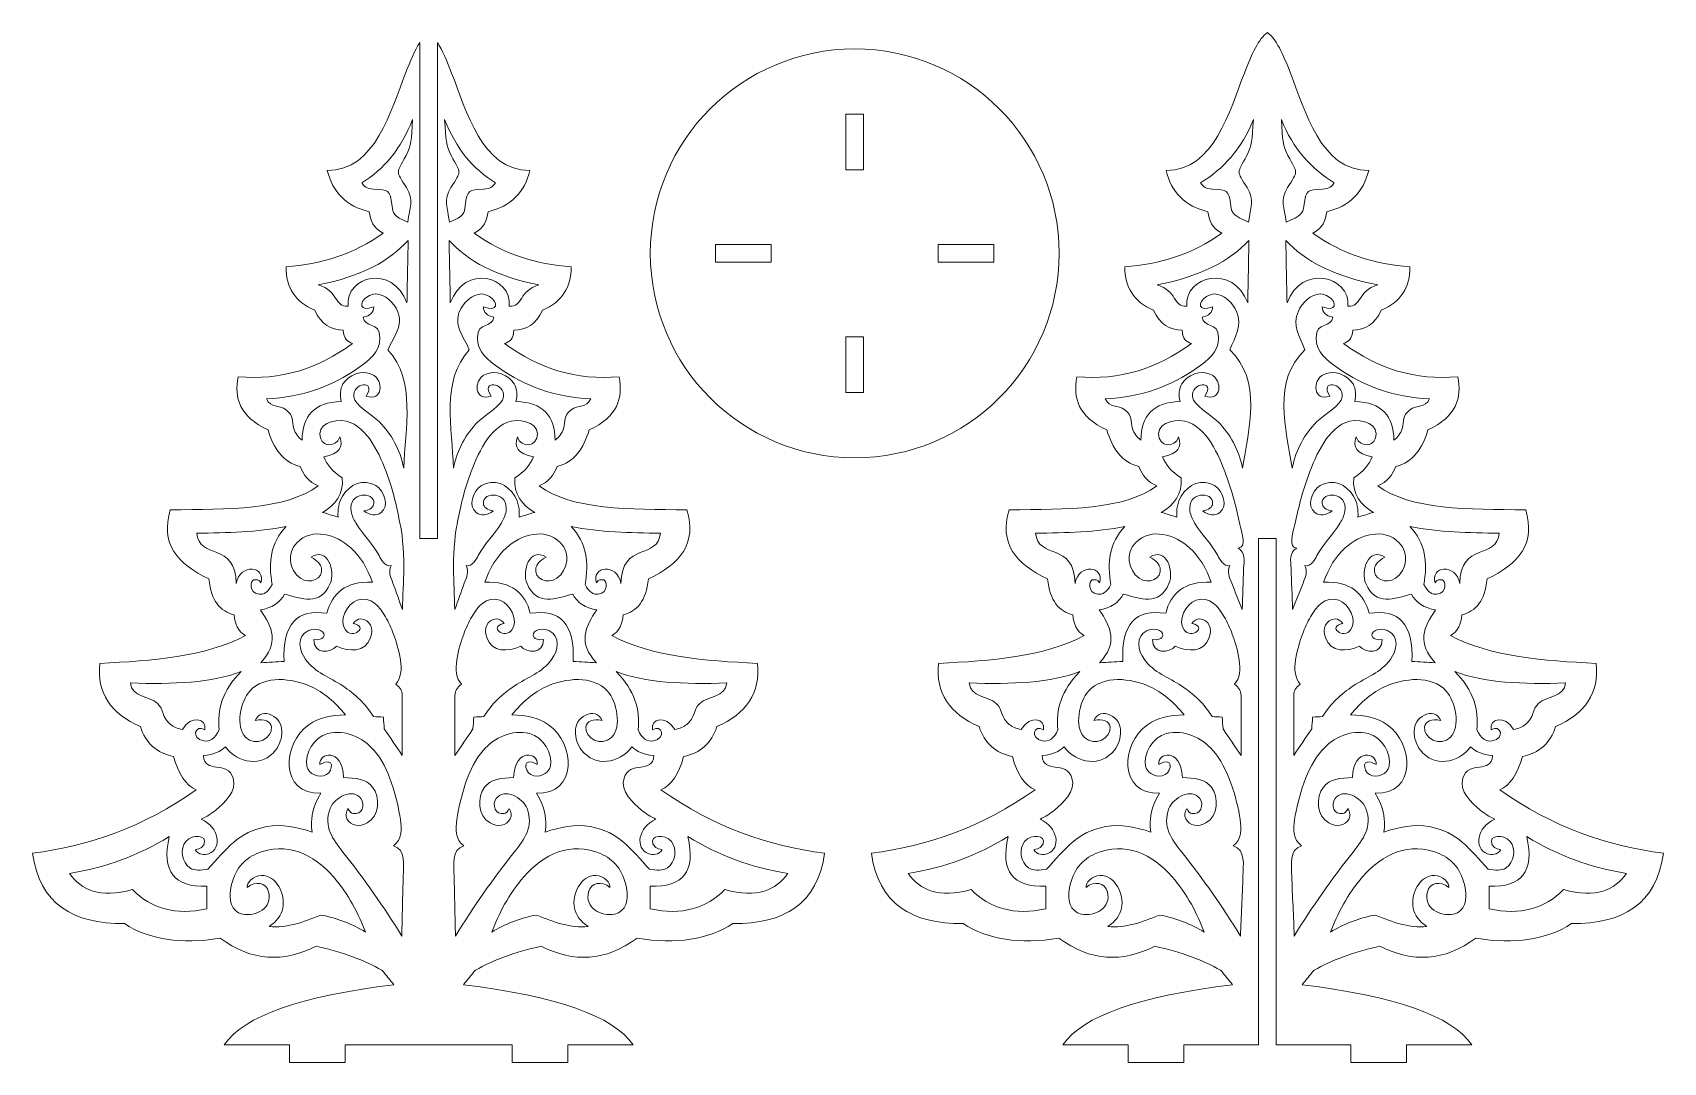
# Model space of a CAD drawing. Header units: centimetres. Extents: x -11.1 to 21.1, y -12.7 to 7.6.
import ezdxf

# ---------------------------------------------------------------- set-up
doc = ezdxf.new("R2010")
doc.units = ezdxf.units.CM
doc.header["$MEASUREMENT"] = 0
doc.layers.add('layer 1', color=7, linetype='Continuous')

msp = doc.modelspace()

# ---------------------------------------------------------------- linework, layer by layer
at = {"layer": 'layer 1', "color": 250, "lineweight": 20}
for points, knots in [([(-3.46632, 7.42679), (-3.56429, 7.27186), (-3.65615, 7.05438), (-3.74661, 6.82252), (-3.74661, 6.82252), (-4.0324, 6.08987), (-4.34783, 4.88766), (-5.29337, 4.89802), (-5.29337, 4.89802), (-5.18759, 4.46735), (-4.91702, 4.19047), (-4.46508, 4.08287), (-4.46508, 4.08287), (-4.44567, 3.91539), (-4.39337, 3.76024), (-4.18899, 3.66216), (-4.18899, 3.66216), (-4.76577, 3.2369), (-5.41633, 3.04765), (-6.10852, 2.99163), (-6.10852, 2.99163), (-6.11313, 2.5932), (-5.93086, 2.3047), (-5.54317, 2.13705), (-5.54317, 2.13705), (-5.41503, 1.8539), (-5.22134, 1.74886), (-4.97783, 1.74262), (-4.97783, 1.74262), (-4.97054, 1.57386), (-4.89344, 1.50983), (-4.79376, 1.47967), (-4.79376, 1.47967), (-5.46867, 0.97886), (-6.21868, 0.74623), (-7.05513, 0.8223), (-7.05513, 0.8223), (-7.13837, 0.40159), (-7.0266, 0.02964), (-6.4635, -0.2295), (-6.4635, -0.2295), (-6.35805, -0.59643), (-6.16863, -0.86261), (-5.83242, -0.95261), (-5.83242, -0.95261), (-5.7622, -1.11818), (-5.66314, -1.26068), (-5.47743, -1.33388), (-5.47743, -1.33388), (-6.11451, -1.81152), (-7.26606, -1.79915), (-8.39618, -1.80719), (-8.39618, -1.80719), (-8.59957, -2.46632), (-8.26107, -2.88463), (-7.63362, -3.17454), (-7.63362, -3.17454), (-7.59162, -3.61045), (-7.40678, -3.81781), (-7.13401, -3.8845), (-7.13401, -3.8845), (-7.11886, -4.05991), (-7.06416, -4.20899), (-6.91052, -4.29206), (-6.91052, -4.29206), (-7.71632, -4.72246), (-8.75077, -4.78705), (-9.7898, -4.84427), (-9.7898, -4.84427), (-9.85402, -5.42639), (-9.56969, -5.83421), (-8.98781, -6.09327), (-8.98781, -6.09327), (-8.88545, -6.41891), (-8.66356, -6.61308), (-8.33044, -6.68491), (-8.33044, -6.68491), (-8.23602, -7.02412), (-8.09323, -7.25695), (-7.88342, -7.34229), (-7.88342, -7.34229), (-8.92541, -8.07153), (-10.00648, -8.46201), (-11.1177, -8.59129), (-11.1177, -8.59129), (-10.98159, -9.59852), (-10.31635, -9.99306), (-9.30335, -9.98493), (-9.30335, -9.98493), (-8.82057, -10.29809), (-8.19287, -10.39947), (-7.41012, -10.27418), (-7.41012, -10.27418), (-6.79096, -10.73231), (-6.15913, -10.75834), (-5.51688, -10.43193), (-5.51688, -10.43193), (-4.9646, -10.55026), (-4.5598, -10.7177), (-4.21528, -10.90525), (-4.21528, -10.90525), (-4.1364, -11.00167), (-4.05751, -11.09808), (-3.97863, -11.1945), (-3.97863, -11.1945), (-5.82796, -11.41469), (-6.93563, -11.81145), (-7.33123, -12.37776), (-7.33123, -12.37776), (-7.33123, -12.37776), (-6.04132, -12.37776), (-6.04132, -12.37776), (-6.04132, -12.37776), (-6.04132, -12.37776), (-6.04132, -12.72776), (-6.04132, -12.72776), (-6.04132, -12.72776), (-6.04132, -12.72776), (-4.94132, -12.72776), (-4.94132, -12.72776), (-4.94132, -12.72776), (-4.94132, -12.72776), (-4.94132, -12.37776), (-4.94132, -12.37776), (-4.94132, -12.37776), (-4.94132, -12.37776), (-3.29132, -12.37776), (-3.29132, -12.37776), (-3.29132, -12.37776), (-3.29132, -12.37776), (-1.64132, -12.37776), (-1.64132, -12.37776), (-1.64132, -12.37776), (-1.64132, -12.37776), (-1.64132, -12.72776), (-1.64132, -12.72776), (-1.64132, -12.72776), (-1.64132, -12.72776), (-0.54132, -12.72776), (-0.54132, -12.72776), (-0.54132, -12.72776), (-0.54132, -12.72776), (-0.54132, -12.37776), (-0.54132, -12.37776), (-0.54132, -12.37776), (-0.54132, -12.37776), (0.74859, -12.37776), (0.74859, -12.37776), (0.74859, -12.37776), (0.35299, -11.81145), (-0.75468, -11.41469), (-2.60401, -11.1945), (-2.60401, -11.1945), (-2.52513, -11.09808), (-2.44624, -11.00167), (-2.36736, -10.90525), (-2.36736, -10.90525), (-2.02284, -10.7177), (-1.61804, -10.55026), (-1.06576, -10.43193), (-1.06576, -10.43193), (-0.42351, -10.75834), (0.20832, -10.73231), (0.82748, -10.27418), (0.82748, -10.27418), (1.61023, -10.39947), (2.23793, -10.29809), (2.72071, -9.98493), (2.72071, -9.98493), (3.73371, -9.99306), (4.39895, -9.59852), (4.53506, -8.59129), (4.53506, -8.59129), (3.42384, -8.46201), (2.34277, -8.07153), (1.30078, -7.34229), (1.30078, -7.34229), (1.51059, -7.25695), (1.65338, -7.02412), (1.7478, -6.68491), (1.7478, -6.68491), (2.08092, -6.61308), (2.30281, -6.41891), (2.40517, -6.09327), (2.40517, -6.09327), (2.98705, -5.83421), (3.27138, -5.42639), (3.20716, -4.84427), (3.20716, -4.84427), (2.16813, -4.78705), (1.13368, -4.72246), (0.32788, -4.29206), (0.32788, -4.29206), (0.48152, -4.20899), (0.53622, -4.05991), (0.55137, -3.8845), (0.55137, -3.8845), (0.82414, -3.81781), (1.00898, -3.61045), (1.05098, -3.17454), (1.05098, -3.17454), (1.67843, -2.88463), (2.01693, -2.46632), (1.81354, -1.80719), (1.81354, -1.80719), (0.68342, -1.79915), (-0.46813, -1.81152), (-1.10521, -1.33388), (-1.10521, -1.33388), (-0.9195, -1.26068), (-0.82044, -1.11818), (-0.75022, -0.95261), (-0.75022, -0.95261), (-0.41401, -0.86261), (-0.22459, -0.59643), (-0.11914, -0.2295), (-0.11914, -0.2295), (0.44396, 0.02964), (0.55573, 0.40159), (0.47249, 0.8223), (0.47249, 0.8223), (-0.36396, 0.74623), (-1.11397, 0.97886), (-1.78888, 1.47967), (-1.78888, 1.47967), (-1.6892, 1.50983), (-1.6121, 1.57386), (-1.60481, 1.74262), (-1.60481, 1.74262), (-1.3613, 1.74886), (-1.16761, 1.8539), (-1.03947, 2.13705), (-1.03947, 2.13705), (-0.65178, 2.3047), (-0.46951, 2.5932), (-0.47412, 2.99163), (-0.47412, 2.99163), (-1.16631, 3.04765), (-1.81687, 3.2369), (-2.39365, 3.66216), (-2.39365, 3.66216), (-2.18927, 3.76024), (-2.13697, 3.91539), (-2.11756, 4.08287), (-2.11756, 4.08287), (-1.66562, 4.19047), (-1.39505, 4.46735), (-1.28927, 4.89802), (-1.28927, 4.89802), (-2.23481, 4.88766), (-2.55024, 6.08987), (-2.83603, 6.82252), (-2.83603, 6.82252), (-2.92649, 7.05438), (-3.01835, 7.27186), (-3.11632, 7.42679), (-3.11632, 7.42679), (-3.11632, 7.42679), (-3.11632, -2.37776), (-3.11632, -2.37776), (-3.11632, -2.37776), (-3.11632, -2.37776), (-3.46632, -2.37776), (-3.46632, -2.37776), (-3.46632, -2.37776), (-3.46632, -2.37776), (-3.46632, 7.42679), (-3.46632, 7.42679)], [0, 0, 0, 0, 0.01470588, 0.01470588, 0.01470588, 0.01470588, 0.02941176, 0.02941176, 0.02941176, 0.02941176, 0.04411765, 0.04411765, 0.04411765, 0.04411765, 0.05882353, 0.05882353, 0.05882353, 0.05882353, 0.07352941, 0.07352941, 0.07352941, 0.07352941, 0.08823529, 0.08823529, 0.08823529, 0.08823529, 0.10294118, 0.10294118, 0.10294118, 0.10294118, 0.11764706, 0.11764706, 0.11764706, 0.11764706, 0.13235294, 0.13235294, 0.13235294, 0.13235294, 0.14705882, 0.14705882, 0.14705882, 0.14705882, 0.16176471, 0.16176471, 0.16176471, 0.16176471, 0.17647059, 0.17647059, 0.17647059, 0.17647059, 0.19117647, 0.19117647, 0.19117647, 0.19117647, 0.20588235, 0.20588235, 0.20588235, 0.20588235, 0.22058824, 0.22058824, 0.22058824, 0.22058824, 0.23529412, 0.23529412, 0.23529412, 0.23529412, 0.25, 0.25, 0.25, 0.25, 0.26470588, 0.26470588, 0.26470588, 0.26470588, 0.27941176, 0.27941176, 0.27941176, 0.27941176, 0.29411765, 0.29411765, 0.29411765, 0.29411765, 0.30882353, 0.30882353, 0.30882353, 0.30882353, 0.32352941, 0.32352941, 0.32352941, 0.32352941, 0.33823529, 0.33823529, 0.33823529, 0.33823529, 0.35294118, 0.35294118, 0.35294118, 0.35294118, 0.36764706, 0.36764706, 0.36764706, 0.36764706, 0.38235294, 0.38235294, 0.38235294, 0.38235294, 0.39705882, 0.39705882, 0.39705882, 0.39705882, 0.41176471, 0.41176471, 0.41176471, 0.41176471, 0.42647059, 0.42647059, 0.42647059, 0.42647059, 0.44117647, 0.44117647, 0.44117647, 0.44117647, 0.45588235, 0.45588235, 0.45588235, 0.45588235, 0.47058824, 0.47058824, 0.47058824, 0.47058824, 0.48529412, 0.48529412, 0.48529412, 0.48529412, 0.5, 0.5, 0.5, 0.5, 0.51470588, 0.51470588, 0.51470588, 0.51470588, 0.52941176, 0.52941176, 0.52941176, 0.52941176, 0.54411765, 0.54411765, 0.54411765, 0.54411765, 0.55882353, 0.55882353, 0.55882353, 0.55882353, 0.57352941, 0.57352941, 0.57352941, 0.57352941, 0.58823529, 0.58823529, 0.58823529, 0.58823529, 0.60294118, 0.60294118, 0.60294118, 0.60294118, 0.61764706, 0.61764706, 0.61764706, 0.61764706, 0.63235294, 0.63235294, 0.63235294, 0.63235294, 0.64705882, 0.64705882, 0.64705882, 0.64705882, 0.66176471, 0.66176471, 0.66176471, 0.66176471, 0.67647059, 0.67647059, 0.67647059, 0.67647059, 0.69117647, 0.69117647, 0.69117647, 0.69117647, 0.70588235, 0.70588235, 0.70588235, 0.70588235, 0.72058824, 0.72058824, 0.72058824, 0.72058824, 0.73529412, 0.73529412, 0.73529412, 0.73529412, 0.75, 0.75, 0.75, 0.75, 0.76470588, 0.76470588, 0.76470588, 0.76470588, 0.77941176, 0.77941176, 0.77941176, 0.77941176, 0.79411765, 0.79411765, 0.79411765, 0.79411765, 0.80882353, 0.80882353, 0.80882353, 0.80882353, 0.82352941, 0.82352941, 0.82352941, 0.82352941, 0.83823529, 0.83823529, 0.83823529, 0.83823529, 0.85294118, 0.85294118, 0.85294118, 0.85294118, 0.86764706, 0.86764706, 0.86764706, 0.86764706, 0.88235294, 0.88235294, 0.88235294, 0.88235294, 0.89705882, 0.89705882, 0.89705882, 0.89705882, 0.91176471, 0.91176471, 0.91176471, 0.91176471, 0.92647059, 0.92647059, 0.92647059, 0.92647059, 0.94117647, 0.94117647, 0.94117647, 0.94117647, 0.95588235, 0.95588235, 0.95588235, 0.95588235, 0.97058824, 0.97058824, 0.97058824, 0.97058824, 1, 1, 1, 1]), ([(13.28495, 7.62224), (13.11754, 7.51603), (12.97186, 7.18702), (12.82965, 6.82252), (12.82965, 6.82252), (12.54387, 6.08986), (12.22844, 4.88766), (11.28289, 4.89802), (11.28289, 4.89802), (11.38868, 4.46735), (11.65925, 4.19047), (12.11118, 4.08287), (12.11118, 4.08287), (12.13061, 3.91538), (12.18289, 3.76024), (12.38728, 3.66216), (12.38728, 3.66216), (11.81051, 3.23691), (11.15994, 3.04765), (10.46775, 2.99163), (10.46775, 2.99163), (10.46315, 2.5932), (10.64542, 2.30471), (11.03309, 2.13704), (11.03309, 2.13704), (11.16124, 1.85391), (11.35493, 1.74885), (11.59844, 1.74263), (11.59844, 1.74263), (11.60574, 1.57386), (11.68283, 1.50983), (11.78251, 1.47966), (11.78251, 1.47966), (11.10759, 0.97886), (10.35759, 0.74624), (9.52114, 0.82231), (9.52114, 0.82231), (9.43789, 0.4016), (9.54967, 0.02964), (10.11277, -0.22949), (10.11277, -0.22949), (10.21823, -0.59643), (10.40764, -0.8626), (10.74385, -0.95262), (10.74385, -0.95262), (10.81407, -1.11818), (10.91313, -1.26068), (11.09884, -1.33388), (11.09884, -1.33388), (10.46176, -1.81153), (9.31022, -1.79915), (8.18008, -1.80719), (8.18008, -1.80719), (7.97669, -2.46633), (8.3152, -2.88463), (8.94265, -3.17454), (8.94265, -3.17454), (8.98465, -3.61045), (9.16949, -3.81782), (9.44226, -3.8845), (9.44226, -3.8845), (9.4574, -4.0599), (9.51212, -4.20899), (9.66575, -4.29206), (9.66575, -4.29206), (8.85995, -4.72246), (7.82549, -4.78705), (6.78647, -4.84427), (6.78647, -4.84427), (6.72225, -5.42639), (7.00658, -5.83422), (7.58846, -6.09327), (7.58846, -6.09327), (7.69083, -6.41892), (7.9127, -6.61308), (8.24583, -6.68492), (8.24583, -6.68492), (8.34025, -7.02412), (8.48304, -7.25695), (8.69285, -7.34229), (8.69285, -7.34229), (7.65086, -8.07153), (6.56978, -8.462), (5.45857, -8.59129), (5.45857, -8.59129), (5.59468, -9.59852), (6.25993, -9.99306), (7.27292, -9.98493), (7.27292, -9.98493), (7.7557, -10.29809), (8.38339, -10.39947), (9.16615, -10.27417), (9.16615, -10.27417), (9.7853, -10.73232), (10.41715, -10.75834), (11.05939, -10.43194), (11.05939, -10.43194), (11.61167, -10.55026), (12.01647, -10.71769), (12.36099, -10.90525), (12.36099, -10.90525), (12.43987, -11.00167), (12.51876, -11.09807), (12.59764, -11.19449), (12.59764, -11.19449), (10.74832, -11.41469), (9.64064, -11.81145), (9.24504, -12.37776), (9.24504, -12.37776), (9.24504, -12.37776), (10.53495, -12.37776), (10.53495, -12.37776), (10.53495, -12.37776), (10.53495, -12.37776), (10.53495, -12.72776), (10.53495, -12.72776), (10.53495, -12.72776), (10.53495, -12.72776), (11.63495, -12.72776), (11.63495, -12.72776), (11.63495, -12.72776), (11.63495, -12.72776), (11.63495, -12.37776), (11.63495, -12.37776), (11.63495, -12.37776), (11.63495, -12.37776), (13.10995, -12.37776), (13.10995, -12.37776), (13.10995, -12.37776), (13.10995, -12.37776), (13.10995, -2.37777), (13.10995, -2.37777), (13.10995, -2.37777), (13.10995, -2.37777), (13.45995, -2.37777), (13.45995, -2.37777), (13.45995, -2.37777), (13.45995, -2.37777), (13.45995, -12.37776), (13.45995, -12.37776), (13.45995, -12.37776), (13.45995, -12.37776), (14.93495, -12.37776), (14.93495, -12.37776), (14.93495, -12.37776), (14.93495, -12.37776), (14.93495, -12.72776), (14.93495, -12.72776), (14.93495, -12.72776), (14.93495, -12.72776), (16.03495, -12.72776), (16.03495, -12.72776), (16.03495, -12.72776), (16.03495, -12.72776), (16.03495, -12.37776), (16.03495, -12.37776), (16.03495, -12.37776), (16.03495, -12.37776), (17.32486, -12.37776), (17.32486, -12.37776), (17.32486, -12.37776), (16.92926, -11.81145), (15.82158, -11.41469), (13.97226, -11.19449), (13.97226, -11.19449), (14.05114, -11.09807), (14.13003, -11.00167), (14.20891, -10.90525), (14.20891, -10.90525), (14.55343, -10.71769), (14.95823, -10.55026), (15.51051, -10.43194), (15.51051, -10.43194), (16.15275, -10.75834), (16.7846, -10.73232), (17.40375, -10.27417), (17.40375, -10.27417), (18.18651, -10.39947), (18.8142, -10.29809), (19.29698, -9.98493), (19.29698, -9.98493), (20.30997, -9.99306), (20.97522, -9.59852), (21.11133, -8.59129), (21.11133, -8.59129), (20.00012, -8.462), (18.91904, -8.07153), (17.87705, -7.34229), (17.87705, -7.34229), (18.08686, -7.25695), (18.22965, -7.02412), (18.32407, -6.68492), (18.32407, -6.68492), (18.6572, -6.61308), (18.87907, -6.41892), (18.98144, -6.09327), (18.98144, -6.09327), (19.56332, -5.83422), (19.84765, -5.42639), (19.78343, -4.84427), (19.78343, -4.84427), (18.74441, -4.78705), (17.70995, -4.72246), (16.90415, -4.29206), (16.90415, -4.29206), (17.05778, -4.20899), (17.1125, -4.0599), (17.12764, -3.8845), (17.12764, -3.8845), (17.40041, -3.81782), (17.58525, -3.61045), (17.62725, -3.17454), (17.62725, -3.17454), (18.2547, -2.88463), (18.59321, -2.46633), (18.38982, -1.80719), (18.38982, -1.80719), (17.25968, -1.79915), (16.10814, -1.81153), (15.47106, -1.33388), (15.47106, -1.33388), (15.65677, -1.26068), (15.75583, -1.11818), (15.82605, -0.95262), (15.82605, -0.95262), (16.16226, -0.8626), (16.35167, -0.59643), (16.45713, -0.22949), (16.45713, -0.22949), (17.02023, 0.02964), (17.13201, 0.4016), (17.04876, 0.82231), (17.04876, 0.82231), (16.21231, 0.74624), (15.46231, 0.97886), (14.78739, 1.47966), (14.78739, 1.47966), (14.88707, 1.50983), (14.96416, 1.57386), (14.97146, 1.74263), (14.97146, 1.74263), (15.21497, 1.74885), (15.40866, 1.85391), (15.53681, 2.13704), (15.53681, 2.13704), (15.92448, 2.30471), (16.10675, 2.5932), (16.10215, 2.99163), (16.10215, 2.99163), (15.40996, 3.04765), (14.75939, 3.23691), (14.18262, 3.66216), (14.18262, 3.66216), (14.38701, 3.76024), (14.43929, 3.91538), (14.45872, 4.08287), (14.45872, 4.08287), (14.91065, 4.19047), (15.18122, 4.46735), (15.28701, 4.89802), (15.28701, 4.89802), (14.34146, 4.88766), (14.02603, 6.08986), (13.74025, 6.82252), (13.74025, 6.82252), (13.59804, 7.18702), (13.45236, 7.51603), (13.28495, 7.62224)], [0, 0, 0, 0, 0.01470588, 0.01470588, 0.01470588, 0.01470588, 0.02941176, 0.02941176, 0.02941176, 0.02941176, 0.04411765, 0.04411765, 0.04411765, 0.04411765, 0.05882353, 0.05882353, 0.05882353, 0.05882353, 0.07352941, 0.07352941, 0.07352941, 0.07352941, 0.08823529, 0.08823529, 0.08823529, 0.08823529, 0.10294118, 0.10294118, 0.10294118, 0.10294118, 0.11764706, 0.11764706, 0.11764706, 0.11764706, 0.13235294, 0.13235294, 0.13235294, 0.13235294, 0.14705882, 0.14705882, 0.14705882, 0.14705882, 0.16176471, 0.16176471, 0.16176471, 0.16176471, 0.17647059, 0.17647059, 0.17647059, 0.17647059, 0.19117647, 0.19117647, 0.19117647, 0.19117647, 0.20588235, 0.20588235, 0.20588235, 0.20588235, 0.22058824, 0.22058824, 0.22058824, 0.22058824, 0.23529412, 0.23529412, 0.23529412, 0.23529412, 0.25, 0.25, 0.25, 0.25, 0.26470588, 0.26470588, 0.26470588, 0.26470588, 0.27941176, 0.27941176, 0.27941176, 0.27941176, 0.29411765, 0.29411765, 0.29411765, 0.29411765, 0.30882353, 0.30882353, 0.30882353, 0.30882353, 0.32352941, 0.32352941, 0.32352941, 0.32352941, 0.33823529, 0.33823529, 0.33823529, 0.33823529, 0.35294118, 0.35294118, 0.35294118, 0.35294118, 0.36764706, 0.36764706, 0.36764706, 0.36764706, 0.38235294, 0.38235294, 0.38235294, 0.38235294, 0.39705882, 0.39705882, 0.39705882, 0.39705882, 0.41176471, 0.41176471, 0.41176471, 0.41176471, 0.42647059, 0.42647059, 0.42647059, 0.42647059, 0.44117647, 0.44117647, 0.44117647, 0.44117647, 0.45588235, 0.45588235, 0.45588235, 0.45588235, 0.47058824, 0.47058824, 0.47058824, 0.47058824, 0.48529412, 0.48529412, 0.48529412, 0.48529412, 0.5, 0.5, 0.5, 0.5, 0.51470588, 0.51470588, 0.51470588, 0.51470588, 0.52941176, 0.52941176, 0.52941176, 0.52941176, 0.54411765, 0.54411765, 0.54411765, 0.54411765, 0.55882353, 0.55882353, 0.55882353, 0.55882353, 0.57352941, 0.57352941, 0.57352941, 0.57352941, 0.58823529, 0.58823529, 0.58823529, 0.58823529, 0.60294118, 0.60294118, 0.60294118, 0.60294118, 0.61764706, 0.61764706, 0.61764706, 0.61764706, 0.63235294, 0.63235294, 0.63235294, 0.63235294, 0.64705882, 0.64705882, 0.64705882, 0.64705882, 0.66176471, 0.66176471, 0.66176471, 0.66176471, 0.67647059, 0.67647059, 0.67647059, 0.67647059, 0.69117647, 0.69117647, 0.69117647, 0.69117647, 0.70588235, 0.70588235, 0.70588235, 0.70588235, 0.72058824, 0.72058824, 0.72058824, 0.72058824, 0.73529412, 0.73529412, 0.73529412, 0.73529412, 0.75, 0.75, 0.75, 0.75, 0.76470588, 0.76470588, 0.76470588, 0.76470588, 0.77941176, 0.77941176, 0.77941176, 0.77941176, 0.79411765, 0.79411765, 0.79411765, 0.79411765, 0.80882353, 0.80882353, 0.80882353, 0.80882353, 0.82352941, 0.82352941, 0.82352941, 0.82352941, 0.83823529, 0.83823529, 0.83823529, 0.83823529, 0.85294118, 0.85294118, 0.85294118, 0.85294118, 0.86764706, 0.86764706, 0.86764706, 0.86764706, 0.88235294, 0.88235294, 0.88235294, 0.88235294, 0.89705882, 0.89705882, 0.89705882, 0.89705882, 0.91176471, 0.91176471, 0.91176471, 0.91176471, 0.92647059, 0.92647059, 0.92647059, 0.92647059, 0.94117647, 0.94117647, 0.94117647, 0.94117647, 0.95588235, 0.95588235, 0.95588235, 0.95588235, 0.97058824, 0.97058824, 0.97058824, 0.97058824, 1, 1, 1, 1]), ([(5.1298, 7.29968), (7.36098, 7.29968), (9.1697, 5.49096), (9.1697, 3.25978), (9.1697, 3.25978), (9.1697, 1.0286), (7.36098, -0.78012), (5.1298, -0.78012), (5.1298, -0.78012), (2.89862, -0.78012), (1.0899, 1.0286), (1.0899, 3.25978), (1.0899, 3.25978), (1.0899, 5.49096), (2.89862, 7.29968), (5.1298, 7.29968)], [0, 0, 0, 0, 0.2, 0.2, 0.2, 0.2, 0.4, 0.4, 0.4, 0.4, 0.6, 0.6, 0.6, 0.6, 1, 1, 1, 1]), ([(-3.60788, 5.90787), (-3.63546, 5.49419), (-3.62938, 5.39215), (-3.73814, 5.19191), (-3.73814, 5.19191), (-3.93579, 4.82802), (-3.94248, 4.90152), (-3.73119, 4.55841), (-3.73119, 4.55841), (-3.58008, 4.313), (-3.66453, 4.16835), (-3.70367, 3.87789), (-3.70367, 3.87789), (-3.99521, 3.99551), (-3.99582, 4.06049), (-4.01249, 4.19119), (-4.01249, 4.19119), (-4.05718, 4.54164), (-4.08705, 4.50323), (-4.37741, 4.52749), (-4.37741, 4.52749), (-4.53044, 4.54027), (-4.55936, 4.58552), (-4.61415, 4.65157), (-4.61415, 4.65157), (-4.16678, 4.92693), (-3.83908, 5.31812), (-3.60788, 5.90787)], [0, 0, 0, 0, 0.125, 0.125, 0.125, 0.125, 0.25, 0.25, 0.25, 0.25, 0.375, 0.375, 0.375, 0.375, 0.5, 0.5, 0.5, 0.5, 0.625, 0.625, 0.625, 0.625, 0.75, 0.75, 0.75, 0.75, 1, 1, 1, 1]), ([(-2.97483, 5.90787), (-2.94724, 5.49419), (-2.95332, 5.39215), (-2.84456, 5.19191), (-2.84456, 5.19191), (-2.64691, 4.82802), (-2.64022, 4.90152), (-2.85151, 4.55841), (-2.85151, 4.55841), (-3.00262, 4.313), (-2.91817, 4.16835), (-2.87903, 3.87789), (-2.87903, 3.87789), (-2.5875, 3.99551), (-2.58682, 4.06049), (-2.57015, 4.19119), (-2.57015, 4.19119), (-2.52546, 4.54164), (-2.49559, 4.50323), (-2.20523, 4.52749), (-2.20523, 4.52749), (-2.0522, 4.54027), (-2.02328, 4.58552), (-1.96849, 4.65157), (-1.96849, 4.65157), (-2.41586, 4.92693), (-2.74362, 5.31812), (-2.97483, 5.90787)], [0, 0, 0, 0, 0.125, 0.125, 0.125, 0.125, 0.25, 0.25, 0.25, 0.25, 0.375, 0.375, 0.375, 0.375, 0.5, 0.5, 0.5, 0.5, 0.625, 0.625, 0.625, 0.625, 0.75, 0.75, 0.75, 0.75, 1, 1, 1, 1]), ([(4.9548, 4.90978), (4.9548, 4.90978), (5.3048, 4.90978), (5.3048, 4.90978), (5.3048, 4.90978), (5.3048, 4.90978), (5.3048, 6.00978), (5.3048, 6.00978), (5.3048, 6.00978), (5.3048, 6.00978), (4.9548, 6.00978), (4.9548, 6.00978), (4.9548, 6.00978), (4.9548, 6.00978), (4.9548, 4.90978), (4.9548, 4.90978)], [0, 0, 0, 0, 0.2, 0.2, 0.2, 0.2, 0.4, 0.4, 0.4, 0.4, 0.6, 0.6, 0.6, 0.6, 1, 1, 1, 1]), ([(13.00843, 5.90787), (12.98084, 5.4942), (12.98695, 5.39218), (12.87816, 5.19191), (12.87816, 5.19191), (12.68048, 4.82798), (12.67381, 4.90157), (12.88511, 4.55842), (12.88511, 4.55842), (13.03627, 4.31298), (12.95177, 4.16835), (12.91263, 3.87788), (12.91263, 3.87788), (12.62109, 3.99551), (12.58046, 4.06045), (12.56378, 4.1912), (12.56378, 4.1912), (12.51904, 4.54165), (12.48922, 4.50323), (12.19886, 4.52748), (12.19886, 4.52748), (12.04583, 4.54027), (12.01692, 4.58552), (11.96212, 4.65156), (11.96212, 4.65156), (12.40949, 4.92693), (12.77723, 5.31812), (13.00843, 5.90787)], [0, 0, 0, 0, 0.125, 0.125, 0.125, 0.125, 0.25, 0.25, 0.25, 0.25, 0.375, 0.375, 0.375, 0.375, 0.5, 0.5, 0.5, 0.5, 0.625, 0.625, 0.625, 0.625, 0.75, 0.75, 0.75, 0.75, 1, 1, 1, 1]), ([(13.56147, 5.90787), (13.58906, 5.4942), (13.58295, 5.39218), (13.69174, 5.19191), (13.69174, 5.19191), (13.88942, 4.82798), (13.89609, 4.90157), (13.68479, 4.55842), (13.68479, 4.55842), (13.53363, 4.31298), (13.61813, 4.16835), (13.65727, 3.87788), (13.65727, 3.87788), (13.94881, 3.99551), (13.98944, 4.06045), (14.00612, 4.1912), (14.00612, 4.1912), (14.05086, 4.54165), (14.08068, 4.50323), (14.37104, 4.52748), (14.37104, 4.52748), (14.52407, 4.54027), (14.55298, 4.58552), (14.60778, 4.65156), (14.60778, 4.65156), (14.16041, 4.92693), (13.79267, 5.31812), (13.56147, 5.90787)], [0, 0, 0, 0, 0.125, 0.125, 0.125, 0.125, 0.25, 0.25, 0.25, 0.25, 0.375, 0.375, 0.375, 0.375, 0.5, 0.5, 0.5, 0.5, 0.625, 0.625, 0.625, 0.625, 0.75, 0.75, 0.75, 0.75, 1, 1, 1, 1]), ([(-3.69497, 3.51512), (-3.70338, 3.10309), (-3.71177, 2.69106), (-3.72018, 2.27904), (-3.72018, 2.27904), (-4.00262, 3.06059), (-4.93669, 2.81224), (-4.88469, 2.21597), (-4.88469, 2.21597), (-5.15885, 2.202), (-5.0721, 2.51767), (-5.47119, 2.63851), (-5.47119, 2.63851), (-4.61441, 2.8028), (-4.0725, 3.10696), (-3.69497, 3.51512)], [0, 0, 0, 0, 0.2, 0.2, 0.2, 0.2, 0.4, 0.4, 0.4, 0.4, 0.6, 0.6, 0.6, 0.6, 1, 1, 1, 1]), ([(-2.88774, 3.51512), (-2.87932, 3.10309), (-2.87093, 2.69106), (-2.86252, 2.27904), (-2.86252, 2.27904), (-2.58008, 3.06059), (-1.64595, 2.81224), (-1.69795, 2.21597), (-1.69795, 2.21597), (-1.42379, 2.202), (-1.51054, 2.51767), (-1.11145, 2.63851), (-1.11145, 2.63851), (-1.96823, 2.8028), (-2.5102, 3.10696), (-2.88774, 3.51512)], [0, 0, 0, 0, 0.2, 0.2, 0.2, 0.2, 0.4, 0.4, 0.4, 0.4, 0.6, 0.6, 0.6, 0.6, 1, 1, 1, 1]), ([(2.3798, 3.43478), (2.3798, 3.43478), (2.3798, 3.08478), (2.3798, 3.08478), (2.3798, 3.08478), (2.3798, 3.08478), (3.4798, 3.08478), (3.4798, 3.08478), (3.4798, 3.08478), (3.4798, 3.08478), (3.4798, 3.43478), (3.4798, 3.43478), (3.4798, 3.43478), (3.4798, 3.43478), (2.3798, 3.43478), (2.3798, 3.43478)], [0, 0, 0, 0, 0.2, 0.2, 0.2, 0.2, 0.4, 0.4, 0.4, 0.4, 0.6, 0.6, 0.6, 0.6, 1, 1, 1, 1]), ([(6.7798, 3.43478), (6.7798, 3.43478), (6.7798, 3.08478), (6.7798, 3.08478), (6.7798, 3.08478), (6.7798, 3.08478), (7.8798, 3.08478), (7.8798, 3.08478), (7.8798, 3.08478), (7.8798, 3.08478), (7.8798, 3.43478), (7.8798, 3.43478), (7.8798, 3.43478), (7.8798, 3.43478), (6.7798, 3.43478), (6.7798, 3.43478)], [0, 0, 0, 0, 0.2, 0.2, 0.2, 0.2, 0.4, 0.4, 0.4, 0.4, 0.6, 0.6, 0.6, 0.6, 1, 1, 1, 1]), ([(12.92134, 3.51512), (12.91293, 3.1031), (12.90453, 2.69106), (12.89612, 2.27904), (12.89612, 2.27904), (12.61368, 3.06058), (11.63957, 2.81224), (11.69158, 2.21597), (11.69158, 2.21597), (11.41742, 2.20201), (11.50417, 2.51767), (11.10508, 2.63851), (11.10508, 2.63851), (11.96186, 2.80281), (12.54379, 3.10696), (12.92134, 3.51512)], [0, 0, 0, 0, 0.2, 0.2, 0.2, 0.2, 0.4, 0.4, 0.4, 0.4, 0.6, 0.6, 0.6, 0.6, 1, 1, 1, 1]), ([(13.64856, 3.51512), (13.65697, 3.1031), (13.66537, 2.69106), (13.67378, 2.27904), (13.67378, 2.27904), (13.95622, 3.06058), (14.93033, 2.81224), (14.87832, 2.21597), (14.87832, 2.21597), (15.15248, 2.20201), (15.06573, 2.51767), (15.46482, 2.63851), (15.46482, 2.63851), (14.60804, 2.80281), (14.02611, 3.10696), (13.64856, 3.51512)], [0, 0, 0, 0, 0.2, 0.2, 0.2, 0.2, 0.4, 0.4, 0.4, 0.4, 0.6, 0.6, 0.6, 0.6, 1, 1, 1, 1]), ([(-6.49666, 0.38343), (-5.77674, 0.42171), (-5.18452, 0.63878), (-4.68999, 0.99257), (-4.68999, 0.99257), (-4.46892, 1.15071), (-4.25368, 1.2976), (-4.25499, 1.59876), (-4.25499, 1.59876), (-4.25638, 1.91835), (-4.56468, 1.78127), (-4.58235, 2.00178), (-4.58235, 2.00178), (-4.44494, 2.02635), (-4.37765, 2.09476), (-4.37455, 2.20329), (-4.37455, 2.20329), (-4.65581, 2.09255), (-4.68376, 2.28705), (-4.49486, 2.40584), (-4.49486, 2.40584), (-4.44448, 2.43749), (-4.39194, 2.45555), (-4.33681, 2.45699), (-4.33681, 2.45699), (-4.15302, 2.46181), (-3.97295, 2.27468), (-3.90414, 2.11706), (-3.90414, 2.11706), (-3.77911, 1.83065), (-3.98495, 1.6192), (-4.0945, 1.35318), (-4.0945, 1.35318), (-3.53587, 0.75285), (-3.75578, -0.21141), (-3.78262, -0.98304), (-3.78262, -0.98304), (-3.85891, -0.61119), (-4.02753, -0.31434), (-4.2637, -0.0724), (-4.2637, -0.0724), (-4.41065, 0.07817), (-4.75458, 0.25722), (-4.77261, 0.42176), (-4.77261, 0.42176), (-4.80399, 0.70845), (-4.31038, 0.76972), (-4.52568, 0.4401), (-4.52568, 0.4401), (-4.19924, 0.31763), (-4.16558, 0.75443), (-4.40904, 0.869), (-4.40904, 0.869), (-4.60806, 0.96264), (-4.87927, 0.85887), (-4.98358, 0.67836), (-4.98358, 0.67836), (-5.04114, 0.57876), (-5.0496, 0.46277), (-5.01684, 0.33306), (-5.01684, 0.33306), (-5.55914, 0.31878), (-5.78647, 0.03876), (-5.79138, -0.42889), (-5.79138, -0.42889), (-5.87258, -0.37488), (-5.92438, -0.29878), (-5.95408, -0.20615), (-5.95408, -0.20615), (-6.00389, -0.05085), (-5.95053, 0.05048), (-6.10769, 0.16738), (-6.10769, 0.16738), (-6.2505, 0.27358), (-6.40927, 0.19691), (-6.49666, 0.38343)], [0, 0, 0, 0, 0.05, 0.05, 0.05, 0.05, 0.1, 0.1, 0.1, 0.1, 0.15, 0.15, 0.15, 0.15, 0.2, 0.2, 0.2, 0.2, 0.25, 0.25, 0.25, 0.25, 0.3, 0.3, 0.3, 0.3, 0.35, 0.35, 0.35, 0.35, 0.4, 0.4, 0.4, 0.4, 0.45, 0.45, 0.45, 0.45, 0.5, 0.5, 0.5, 0.5, 0.55, 0.55, 0.55, 0.55, 0.6, 0.6, 0.6, 0.6, 0.65, 0.65, 0.65, 0.65, 0.7, 0.7, 0.7, 0.7, 0.75, 0.75, 0.75, 0.75, 0.8, 0.8, 0.8, 0.8, 0.85, 0.85, 0.85, 0.85, 0.9, 0.9, 0.9, 0.9, 1, 1, 1, 1]), ([(-0.08598, 0.38343), (-0.8059, 0.42171), (-1.39812, 0.63878), (-1.89265, 0.99257), (-1.89265, 0.99257), (-2.11372, 1.15071), (-2.32896, 1.2976), (-2.32765, 1.59876), (-2.32765, 1.59876), (-2.32626, 1.91835), (-2.01796, 1.78127), (-2.00029, 2.00178), (-2.00029, 2.00178), (-2.1377, 2.02635), (-2.20499, 2.09476), (-2.20809, 2.20329), (-2.20809, 2.20329), (-1.92683, 2.09255), (-1.89888, 2.28705), (-2.08778, 2.40584), (-2.08778, 2.40584), (-2.13816, 2.43749), (-2.1907, 2.45555), (-2.24583, 2.45699), (-2.24583, 2.45699), (-2.42962, 2.46181), (-2.60969, 2.27468), (-2.6785, 2.11706), (-2.6785, 2.11706), (-2.80353, 1.83065), (-2.59769, 1.6192), (-2.48814, 1.35318), (-2.48814, 1.35318), (-3.04856, 0.75285), (-2.82536, -0.21143), (-2.80002, -0.98304), (-2.80002, -0.98304), (-2.72373, -0.61119), (-2.55511, -0.31434), (-2.31894, -0.0724), (-2.31894, -0.0724), (-2.17199, 0.07817), (-1.82806, 0.25722), (-1.81003, 0.42176), (-1.81003, 0.42176), (-1.77865, 0.70845), (-2.27226, 0.76972), (-2.05696, 0.4401), (-2.05696, 0.4401), (-2.3834, 0.31763), (-2.41706, 0.75443), (-2.1736, 0.869), (-2.1736, 0.869), (-1.97458, 0.96264), (-1.70337, 0.85887), (-1.59906, 0.67836), (-1.59906, 0.67836), (-1.5415, 0.57876), (-1.53304, 0.46277), (-1.5658, 0.33306), (-1.5658, 0.33306), (-1.0235, 0.31878), (-0.79617, 0.03876), (-0.79126, -0.42889), (-0.79126, -0.42889), (-0.71006, -0.37488), (-0.65826, -0.29878), (-0.62856, -0.20615), (-0.62856, -0.20615), (-0.57875, -0.05085), (-0.63211, 0.05048), (-0.47495, 0.16738), (-0.47495, 0.16738), (-0.33214, 0.27358), (-0.17337, 0.19691), (-0.08598, 0.38343)], [0, 0, 0, 0, 0.05, 0.05, 0.05, 0.05, 0.1, 0.1, 0.1, 0.1, 0.15, 0.15, 0.15, 0.15, 0.2, 0.2, 0.2, 0.2, 0.25, 0.25, 0.25, 0.25, 0.3, 0.3, 0.3, 0.3, 0.35, 0.35, 0.35, 0.35, 0.4, 0.4, 0.4, 0.4, 0.45, 0.45, 0.45, 0.45, 0.5, 0.5, 0.5, 0.5, 0.55, 0.55, 0.55, 0.55, 0.6, 0.6, 0.6, 0.6, 0.65, 0.65, 0.65, 0.65, 0.7, 0.7, 0.7, 0.7, 0.75, 0.75, 0.75, 0.75, 0.8, 0.8, 0.8, 0.8, 0.85, 0.85, 0.85, 0.85, 0.9, 0.9, 0.9, 0.9, 1, 1, 1, 1]), ([(10.0796, 0.38343), (10.79953, 0.42172), (11.39175, 0.63877), (11.88628, 0.99257), (11.88628, 0.99257), (12.10735, 1.15071), (12.32258, 1.2976), (12.32128, 1.59876), (12.32128, 1.59876), (12.31988, 1.91835), (12.01159, 1.78127), (11.99393, 2.00177), (11.99393, 2.00177), (12.13133, 2.02635), (12.19862, 2.09476), (12.20172, 2.2033), (12.20172, 2.2033), (11.92046, 2.09255), (11.89252, 2.28705), (12.08142, 2.40584), (12.08142, 2.40584), (12.13178, 2.43748), (12.18433, 2.45555), (12.23946, 2.457), (12.23946, 2.457), (12.42325, 2.46182), (12.60329, 2.2747), (12.67213, 2.11706), (12.67213, 2.11706), (12.79717, 1.83062), (12.65132, 1.61921), (12.54177, 1.35317), (12.54177, 1.35317), (13.18933, 0.75285), (12.91837, -0.21143), (12.79365, -0.98304), (12.79365, -0.98304), (12.71736, -0.61119), (12.54874, -0.31435), (12.31256, -0.0724), (12.31256, -0.0724), (12.16562, 0.07817), (11.82169, 0.25722), (11.80366, 0.42176), (11.80366, 0.42176), (11.77228, 0.70845), (12.26589, 0.76972), (12.05059, 0.4401), (12.05059, 0.4401), (12.37703, 0.31763), (12.41069, 0.75443), (12.16723, 0.869), (12.16723, 0.869), (11.96822, 0.96264), (11.69699, 0.85886), (11.59268, 0.67836), (11.59268, 0.67836), (11.53513, 0.57876), (11.52667, 0.46277), (11.55943, 0.33306), (11.55943, 0.33306), (11.01714, 0.31878), (10.7898, 0.03876), (10.78489, -0.42889), (10.78489, -0.42889), (10.70369, -0.37488), (10.65189, -0.29878), (10.62219, -0.20615), (10.62219, -0.20615), (10.57238, -0.05085), (10.62574, 0.05048), (10.46858, 0.16738), (10.46858, 0.16738), (10.32577, 0.27358), (10.167, 0.19692), (10.0796, 0.38343)], [0, 0, 0, 0, 0.05, 0.05, 0.05, 0.05, 0.1, 0.1, 0.1, 0.1, 0.15, 0.15, 0.15, 0.15, 0.2, 0.2, 0.2, 0.2, 0.25, 0.25, 0.25, 0.25, 0.3, 0.3, 0.3, 0.3, 0.35, 0.35, 0.35, 0.35, 0.4, 0.4, 0.4, 0.4, 0.45, 0.45, 0.45, 0.45, 0.5, 0.5, 0.5, 0.5, 0.55, 0.55, 0.55, 0.55, 0.6, 0.6, 0.6, 0.6, 0.65, 0.65, 0.65, 0.65, 0.7, 0.7, 0.7, 0.7, 0.75, 0.75, 0.75, 0.75, 0.8, 0.8, 0.8, 0.8, 0.85, 0.85, 0.85, 0.85, 0.9, 0.9, 0.9, 0.9, 1, 1, 1, 1]), ([(16.4903, 0.38343), (15.77037, 0.42172), (15.17815, 0.63877), (14.68362, 0.99257), (14.68362, 0.99257), (14.46255, 1.15071), (14.24732, 1.2976), (14.24862, 1.59876), (14.24862, 1.59876), (14.25002, 1.91835), (14.55831, 1.78127), (14.57597, 2.00177), (14.57597, 2.00177), (14.43857, 2.02635), (14.37128, 2.09476), (14.36818, 2.2033), (14.36818, 2.2033), (14.64944, 2.09255), (14.67738, 2.28705), (14.48848, 2.40584), (14.48848, 2.40584), (14.43812, 2.43748), (14.38557, 2.45555), (14.33044, 2.457), (14.33044, 2.457), (14.14665, 2.46182), (13.96661, 2.2747), (13.89777, 2.11706), (13.89777, 2.11706), (13.77273, 1.83062), (13.91858, 1.61921), (14.02813, 1.35317), (14.02813, 1.35317), (13.38057, 0.75285), (13.65153, -0.21143), (13.77625, -0.98304), (13.77625, -0.98304), (13.85254, -0.61119), (14.02116, -0.31435), (14.25734, -0.0724), (14.25734, -0.0724), (14.40428, 0.07817), (14.74821, 0.25722), (14.76624, 0.42176), (14.76624, 0.42176), (14.79762, 0.70845), (14.30401, 0.76972), (14.51931, 0.4401), (14.51931, 0.4401), (14.19287, 0.31763), (14.15921, 0.75443), (14.40267, 0.869), (14.40267, 0.869), (14.60168, 0.96264), (14.87291, 0.85886), (14.97722, 0.67836), (14.97722, 0.67836), (15.03477, 0.57876), (15.04323, 0.46277), (15.01047, 0.33306), (15.01047, 0.33306), (15.55276, 0.31878), (15.7801, 0.03876), (15.78501, -0.42889), (15.78501, -0.42889), (15.86621, -0.37488), (15.91801, -0.29878), (15.94771, -0.20615), (15.94771, -0.20615), (15.99752, -0.05085), (15.94416, 0.05048), (16.10132, 0.16738), (16.10132, 0.16738), (16.24413, 0.27358), (16.4029, 0.19692), (16.4903, 0.38343)], [0, 0, 0, 0, 0.05, 0.05, 0.05, 0.05, 0.1, 0.1, 0.1, 0.1, 0.15, 0.15, 0.15, 0.15, 0.2, 0.2, 0.2, 0.2, 0.25, 0.25, 0.25, 0.25, 0.3, 0.3, 0.3, 0.3, 0.35, 0.35, 0.35, 0.35, 0.4, 0.4, 0.4, 0.4, 0.45, 0.45, 0.45, 0.45, 0.5, 0.5, 0.5, 0.5, 0.55, 0.55, 0.55, 0.55, 0.6, 0.6, 0.6, 0.6, 0.65, 0.65, 0.65, 0.65, 0.7, 0.7, 0.7, 0.7, 0.75, 0.75, 0.75, 0.75, 0.8, 0.8, 0.8, 0.8, 0.85, 0.85, 0.85, 0.85, 0.9, 0.9, 0.9, 0.9, 1, 1, 1, 1]), ([(4.9548, 0.50978), (4.9548, 0.50978), (5.3048, 0.50978), (5.3048, 0.50978), (5.3048, 0.50978), (5.3048, 0.50978), (5.3048, 1.60978), (5.3048, 1.60978), (5.3048, 1.60978), (5.3048, 1.60978), (4.9548, 1.60978), (4.9548, 1.60978), (4.9548, 1.60978), (4.9548, 1.60978), (4.9548, 0.50978), (4.9548, 0.50978)], [0, 0, 0, 0, 0.2, 0.2, 0.2, 0.2, 0.4, 0.4, 0.4, 0.4, 0.6, 0.6, 0.6, 0.6, 1, 1, 1, 1]), ([(-3.80892, -3.77893), (-3.79931, -3.50805), (-3.78965, -3.23716), (-3.78008, -2.96628), (-3.78008, -2.96628), (-3.77463, -2.8123), (-3.80978, -2.29385), (-3.83968, -2.15413), (-3.83968, -2.15413), (-3.90723, -1.83855), (-3.9656, -1.52215), (-4.0778, -1.20315), (-4.0778, -1.20315), (-4.21451, -0.81453), (-4.43395, -0.2521), (-4.83932, -0.07969), (-4.83932, -0.07969), (-5.0441, 0.00741), (-5.43701, -0.05679), (-5.44299, -0.30914), (-5.44299, -0.30914), (-5.44899, -0.56166), (-5.11075, -0.60487), (-5.04834, -0.36592), (-5.04834, -0.36592), (-4.97479, -0.56025), (-5.05054, -0.70264), (-5.36319, -0.76264), (-5.36319, -0.76264), (-5.3, -0.90849), (-5.19551, -1.04919), (-4.99795, -1.17824), (-4.99795, -1.17824), (-4.97084, -1.49742), (-5.13001, -1.70707), (-5.38838, -1.85832), (-5.38838, -1.85832), (-5.28553, -1.8898), (-5.18267, -1.9213), (-5.07982, -1.95278), (-5.07982, -1.95278), (-5.09155, -1.80185), (-5.06879, -1.66129), (-4.99216, -1.53687), (-4.99216, -1.53687), (-4.85011, -1.30622), (-4.58456, -1.17657), (-4.33566, -1.32995), (-4.33566, -1.32995), (-4.171, -1.43147), (-4.05605, -1.73739), (-4.2362, -1.86683), (-4.2362, -1.86683), (-4.32232, -1.92873), (-4.45555, -1.92234), (-4.56976, -1.82684), (-4.56976, -1.82684), (-4.44117, -1.81713), (-4.37933, -1.75065), (-4.37394, -1.68156), (-4.37394, -1.68156), (-4.3548, -1.4363), (-4.8859, -1.44421), (-4.82096, -1.84035), (-4.82096, -1.84035), (-4.80821, -1.9182), (-4.77223, -1.99689), (-4.72948, -2.06753), (-4.72948, -2.06753), (-4.59265, -2.29365), (-4.40249, -2.46763), (-4.27199, -2.7135), (-4.27199, -2.7135), (-4.23704, -2.77935), (-4.1556, -2.93717), (-4.0345, -2.90994), (-4.0345, -2.90994), (-4.08679, -3.05919), (-4.04917, -3.12203), (-3.9961, -3.25602), (-3.9961, -3.25602), (-3.92704, -3.4303), (-3.87799, -3.60463), (-3.80892, -3.77893)], [0, 0, 0, 0, 0.04545455, 0.04545455, 0.04545455, 0.04545455, 0.09090909, 0.09090909, 0.09090909, 0.09090909, 0.13636364, 0.13636364, 0.13636364, 0.13636364, 0.18181818, 0.18181818, 0.18181818, 0.18181818, 0.22727273, 0.22727273, 0.22727273, 0.22727273, 0.27272727, 0.27272727, 0.27272727, 0.27272727, 0.31818182, 0.31818182, 0.31818182, 0.31818182, 0.36363636, 0.36363636, 0.36363636, 0.36363636, 0.40909091, 0.40909091, 0.40909091, 0.40909091, 0.45454545, 0.45454545, 0.45454545, 0.45454545, 0.5, 0.5, 0.5, 0.5, 0.54545455, 0.54545455, 0.54545455, 0.54545455, 0.59090909, 0.59090909, 0.59090909, 0.59090909, 0.63636364, 0.63636364, 0.63636364, 0.63636364, 0.68181818, 0.68181818, 0.68181818, 0.68181818, 0.72727273, 0.72727273, 0.72727273, 0.72727273, 0.77272727, 0.77272727, 0.77272727, 0.77272727, 0.81818182, 0.81818182, 0.81818182, 0.81818182, 0.86363636, 0.86363636, 0.86363636, 0.86363636, 0.90909091, 0.90909091, 0.90909091, 0.90909091, 1, 1, 1, 1]), ([(-2.77372, -3.77893), (-2.78333, -3.50805), (-2.79299, -3.23716), (-2.80256, -2.96628), (-2.80256, -2.96628), (-2.80801, -2.8123), (-2.77286, -2.29385), (-2.74296, -2.15413), (-2.74296, -2.15413), (-2.67541, -1.83855), (-2.61704, -1.52215), (-2.50484, -1.20315), (-2.50484, -1.20315), (-2.36813, -0.81453), (-2.14869, -0.2521), (-1.74332, -0.07969), (-1.74332, -0.07969), (-1.53854, 0.00741), (-1.14563, -0.05679), (-1.13965, -0.30914), (-1.13965, -0.30914), (-1.13365, -0.56166), (-1.47189, -0.60487), (-1.5343, -0.36592), (-1.5343, -0.36592), (-1.60785, -0.56025), (-1.5321, -0.70264), (-1.21945, -0.76264), (-1.21945, -0.76264), (-1.28264, -0.90849), (-1.38713, -1.04919), (-1.58469, -1.17824), (-1.58469, -1.17824), (-1.6118, -1.49742), (-1.45263, -1.70707), (-1.19426, -1.85832), (-1.19426, -1.85832), (-1.29711, -1.8898), (-1.39997, -1.9213), (-1.50282, -1.95278), (-1.50282, -1.95278), (-1.49109, -1.80185), (-1.51385, -1.66129), (-1.59048, -1.53687), (-1.59048, -1.53687), (-1.73253, -1.30622), (-1.99808, -1.17657), (-2.24698, -1.32995), (-2.24698, -1.32995), (-2.41164, -1.43147), (-2.52659, -1.73739), (-2.34644, -1.86683), (-2.34644, -1.86683), (-2.26032, -1.92873), (-2.12709, -1.92234), (-2.01288, -1.82684), (-2.01288, -1.82684), (-2.14147, -1.81713), (-2.20331, -1.75065), (-2.2087, -1.68156), (-2.2087, -1.68156), (-2.22784, -1.4363), (-1.69674, -1.44421), (-1.76168, -1.84035), (-1.76168, -1.84035), (-1.77443, -1.9182), (-1.81041, -1.99689), (-1.85316, -2.06753), (-1.85316, -2.06753), (-1.98999, -2.29365), (-2.18015, -2.46763), (-2.31065, -2.7135), (-2.31065, -2.7135), (-2.3456, -2.77935), (-2.42704, -2.93717), (-2.54814, -2.90994), (-2.54814, -2.90994), (-2.49585, -3.05919), (-2.53347, -3.12203), (-2.58654, -3.25602), (-2.58654, -3.25602), (-2.6556, -3.4303), (-2.70465, -3.60463), (-2.77372, -3.77893)], [0, 0, 0, 0, 0.04545455, 0.04545455, 0.04545455, 0.04545455, 0.09090909, 0.09090909, 0.09090909, 0.09090909, 0.13636364, 0.13636364, 0.13636364, 0.13636364, 0.18181818, 0.18181818, 0.18181818, 0.18181818, 0.22727273, 0.22727273, 0.22727273, 0.22727273, 0.27272727, 0.27272727, 0.27272727, 0.27272727, 0.31818182, 0.31818182, 0.31818182, 0.31818182, 0.36363636, 0.36363636, 0.36363636, 0.36363636, 0.40909091, 0.40909091, 0.40909091, 0.40909091, 0.45454545, 0.45454545, 0.45454545, 0.45454545, 0.5, 0.5, 0.5, 0.5, 0.54545455, 0.54545455, 0.54545455, 0.54545455, 0.59090909, 0.59090909, 0.59090909, 0.59090909, 0.63636364, 0.63636364, 0.63636364, 0.63636364, 0.68181818, 0.68181818, 0.68181818, 0.68181818, 0.72727273, 0.72727273, 0.72727273, 0.72727273, 0.77272727, 0.77272727, 0.77272727, 0.77272727, 0.81818182, 0.81818182, 0.81818182, 0.81818182, 0.86363636, 0.86363636, 0.86363636, 0.86363636, 0.90909091, 0.90909091, 0.90909091, 0.90909091, 1, 1, 1, 1]), ([(12.78735, -3.77893), (12.79696, -3.50805), (12.80658, -3.23716), (12.81619, -2.96628), (12.81619, -2.96628), (12.82159, -2.81316), (12.86301, -2.65186), (12.70548, -2.56359), (12.70548, -2.56359), (12.88091, -2.55826), (12.77715, -2.25016), (12.75659, -2.15413), (12.75659, -2.15413), (12.68903, -1.83855), (12.61068, -1.52215), (12.49847, -1.20315), (12.49847, -1.20315), (12.36176, -0.81452), (12.14232, -0.2521), (11.73695, -0.07969), (11.73695, -0.07969), (11.53216, 0.00742), (11.13926, -0.05679), (11.13328, -0.30914), (11.13328, -0.30914), (11.12727, -0.56166), (11.46552, -0.60487), (11.52793, -0.36592), (11.52793, -0.36592), (11.60148, -0.56025), (11.52574, -0.70264), (11.21307, -0.76264), (11.21307, -0.76264), (11.27627, -0.90848), (11.38076, -1.04919), (11.57832, -1.17824), (11.57832, -1.17824), (11.60543, -1.49743), (11.44626, -1.70707), (11.18789, -1.85833), (11.18789, -1.85833), (11.29074, -1.8898), (11.39359, -1.92129), (11.49645, -1.95278), (11.49645, -1.95278), (11.48473, -1.80185), (11.50748, -1.66129), (11.58411, -1.53687), (11.58411, -1.53687), (11.72616, -1.30623), (11.99172, -1.17657), (12.24061, -1.32995), (12.24061, -1.32995), (12.40527, -1.43147), (12.52022, -1.73739), (12.34007, -1.86683), (12.34007, -1.86683), (12.25395, -1.92873), (12.12072, -1.92234), (12.00651, -1.82684), (12.00651, -1.82684), (12.13511, -1.81713), (12.19694, -1.75065), (12.20233, -1.68156), (12.20233, -1.68156), (12.22147, -1.4363), (11.69037, -1.4442), (11.75531, -1.84035), (11.75531, -1.84035), (11.76806, -1.91819), (11.80404, -1.99689), (11.84678, -2.06753), (11.84678, -2.06753), (11.98363, -2.29365), (12.17378, -2.46763), (12.30427, -2.7135), (12.30427, -2.7135), (12.33923, -2.77935), (12.42067, -2.93717), (12.54177, -2.90994), (12.54177, -2.90994), (12.48947, -3.05919), (12.52708, -3.12203), (12.58017, -3.25603), (12.58017, -3.25603), (12.64923, -3.43032), (12.71828, -3.60463), (12.78735, -3.77893)], [0, 0, 0, 0, 0.04347826, 0.04347826, 0.04347826, 0.04347826, 0.08695652, 0.08695652, 0.08695652, 0.08695652, 0.13043478, 0.13043478, 0.13043478, 0.13043478, 0.17391304, 0.17391304, 0.17391304, 0.17391304, 0.2173913, 0.2173913, 0.2173913, 0.2173913, 0.26086957, 0.26086957, 0.26086957, 0.26086957, 0.30434783, 0.30434783, 0.30434783, 0.30434783, 0.34782609, 0.34782609, 0.34782609, 0.34782609, 0.39130435, 0.39130435, 0.39130435, 0.39130435, 0.43478261, 0.43478261, 0.43478261, 0.43478261, 0.47826087, 0.47826087, 0.47826087, 0.47826087, 0.52173913, 0.52173913, 0.52173913, 0.52173913, 0.56521739, 0.56521739, 0.56521739, 0.56521739, 0.60869565, 0.60869565, 0.60869565, 0.60869565, 0.65217391, 0.65217391, 0.65217391, 0.65217391, 0.69565217, 0.69565217, 0.69565217, 0.69565217, 0.73913043, 0.73913043, 0.73913043, 0.73913043, 0.7826087, 0.7826087, 0.7826087, 0.7826087, 0.82608696, 0.82608696, 0.82608696, 0.82608696, 0.86956522, 0.86956522, 0.86956522, 0.86956522, 0.91304348, 0.91304348, 0.91304348, 0.91304348, 1, 1, 1, 1]), ([(13.78255, -3.77893), (13.77294, -3.50805), (13.76332, -3.23716), (13.75371, -2.96628), (13.75371, -2.96628), (13.74831, -2.81316), (13.70689, -2.65186), (13.86442, -2.56359), (13.86442, -2.56359), (13.68899, -2.55826), (13.79275, -2.25016), (13.81331, -2.15413), (13.81331, -2.15413), (13.88087, -1.83855), (13.95922, -1.52215), (14.07143, -1.20315), (14.07143, -1.20315), (14.20814, -0.81452), (14.42758, -0.2521), (14.83295, -0.07969), (14.83295, -0.07969), (15.03774, 0.00742), (15.43064, -0.05679), (15.43662, -0.30914), (15.43662, -0.30914), (15.44263, -0.56166), (15.10438, -0.60487), (15.04197, -0.36592), (15.04197, -0.36592), (14.96842, -0.56025), (15.04416, -0.70264), (15.35683, -0.76264), (15.35683, -0.76264), (15.29363, -0.90848), (15.18914, -1.04919), (14.99158, -1.17824), (14.99158, -1.17824), (14.96447, -1.49743), (15.12364, -1.70707), (15.38201, -1.85833), (15.38201, -1.85833), (15.27916, -1.8898), (15.17631, -1.92129), (15.07345, -1.95278), (15.07345, -1.95278), (15.08517, -1.80185), (15.06242, -1.66129), (14.98579, -1.53687), (14.98579, -1.53687), (14.84374, -1.30623), (14.57818, -1.17657), (14.32929, -1.32995), (14.32929, -1.32995), (14.16463, -1.43147), (14.04968, -1.73739), (14.22983, -1.86683), (14.22983, -1.86683), (14.31595, -1.92873), (14.44918, -1.92234), (14.56339, -1.82684), (14.56339, -1.82684), (14.43479, -1.81713), (14.37296, -1.75065), (14.36757, -1.68156), (14.36757, -1.68156), (14.34843, -1.4363), (14.87953, -1.4442), (14.81459, -1.84035), (14.81459, -1.84035), (14.80184, -1.91819), (14.76586, -1.99689), (14.72312, -2.06753), (14.72312, -2.06753), (14.58627, -2.29365), (14.39612, -2.46763), (14.26563, -2.7135), (14.26563, -2.7135), (14.23067, -2.77935), (14.14923, -2.93717), (14.02813, -2.90994), (14.02813, -2.90994), (14.08043, -3.05919), (14.04282, -3.12203), (13.98973, -3.25603), (13.98973, -3.25603), (13.92067, -3.43032), (13.85162, -3.60463), (13.78255, -3.77893)], [0, 0, 0, 0, 0.04347826, 0.04347826, 0.04347826, 0.04347826, 0.08695652, 0.08695652, 0.08695652, 0.08695652, 0.13043478, 0.13043478, 0.13043478, 0.13043478, 0.17391304, 0.17391304, 0.17391304, 0.17391304, 0.2173913, 0.2173913, 0.2173913, 0.2173913, 0.26086957, 0.26086957, 0.26086957, 0.26086957, 0.30434783, 0.30434783, 0.30434783, 0.30434783, 0.34782609, 0.34782609, 0.34782609, 0.34782609, 0.39130435, 0.39130435, 0.39130435, 0.39130435, 0.43478261, 0.43478261, 0.43478261, 0.43478261, 0.47826087, 0.47826087, 0.47826087, 0.47826087, 0.52173913, 0.52173913, 0.52173913, 0.52173913, 0.56521739, 0.56521739, 0.56521739, 0.56521739, 0.60869565, 0.60869565, 0.60869565, 0.60869565, 0.65217391, 0.65217391, 0.65217391, 0.65217391, 0.69565217, 0.69565217, 0.69565217, 0.69565217, 0.73913043, 0.73913043, 0.73913043, 0.73913043, 0.7826087, 0.7826087, 0.7826087, 0.7826087, 0.82608696, 0.82608696, 0.82608696, 0.82608696, 0.86956522, 0.86956522, 0.86956522, 0.86956522, 0.91304348, 0.91304348, 0.91304348, 0.91304348, 1, 1, 1, 1]), ([(-6.10554, -2.14013), (-6.42102, -2.4563), (-6.46112, -2.85213), (-6.38245, -3.28235), (-6.38245, -3.28235), (-6.46686, -3.43668), (-6.55418, -3.48894), (-6.64337, -3.47548), (-6.64337, -3.47548), (-6.86057, -3.44268), (-6.80958, -3.2109), (-6.75311, -3.19389), (-6.75311, -3.19389), (-6.7275, -3.18619), (-6.61918, -3.18049), (-6.61006, -3.25251), (-6.61006, -3.25251), (-6.49194, -2.92736), (-7.02147, -2.84807), (-7.09202, -3.26503), (-7.09202, -3.26503), (-7.10169, -2.43773), (-7.8408, -2.7922), (-7.87081, -2.26992), (-7.87081, -2.26992), (-7.27484, -2.26442), (-6.68067, -2.24989), (-6.10554, -2.14013)], [0, 0, 0, 0, 0.125, 0.125, 0.125, 0.125, 0.25, 0.25, 0.25, 0.25, 0.375, 0.375, 0.375, 0.375, 0.5, 0.5, 0.5, 0.5, 0.625, 0.625, 0.625, 0.625, 0.75, 0.75, 0.75, 0.75, 1, 1, 1, 1]), ([(-6.60744, -4.83127), (-6.45456, -4.82261), (-6.30169, -4.81397), (-6.14881, -4.80531), (-6.14881, -4.80531), (-6.18117, -4.06801), (-5.8915, -3.76007), (-5.3008, -3.85347), (-5.3008, -3.85347), (-5.20072, -3.45924), (-4.93936, -3.21794), (-4.40088, -3.23908), (-4.40088, -3.23908), (-4.50037, -2.95807), (-4.63943, -2.72716), (-4.82808, -2.55909), (-4.82808, -2.55909), (-5.12034, -2.29868), (-5.58641, -2.14716), (-5.89838, -2.4598), (-5.89838, -2.4598), (-6.09584, -2.65763), (-6.04987, -3.00188), (-5.82589, -3.15721), (-5.82589, -3.15721), (-5.6332, -3.29087), (-5.37127, -3.16921), (-5.40982, -2.96154), (-5.40982, -2.96154), (-5.4237, -2.88684), (-5.4901, -2.81488), (-5.61232, -2.74586), (-5.61232, -2.74586), (-5.28408, -2.53444), (-5.13066, -3.01701), (-5.23689, -3.26646), (-5.23689, -3.26646), (-5.42712, -3.71319), (-5.81032, -3.56698), (-6.14015, -3.47272), (-6.14015, -3.47272), (-6.22215, -3.63878), (-6.39565, -3.75661), (-6.61608, -3.78424), (-6.61608, -3.78424), (-6.37757, -4.12021), (-6.24525, -4.44906), (-6.60744, -4.83127)], [0, 0, 0, 0, 0.07692308, 0.07692308, 0.07692308, 0.07692308, 0.15384615, 0.15384615, 0.15384615, 0.15384615, 0.23076923, 0.23076923, 0.23076923, 0.23076923, 0.30769231, 0.30769231, 0.30769231, 0.30769231, 0.38461538, 0.38461538, 0.38461538, 0.38461538, 0.46153846, 0.46153846, 0.46153846, 0.46153846, 0.53846154, 0.53846154, 0.53846154, 0.53846154, 0.61538462, 0.61538462, 0.61538462, 0.61538462, 0.69230769, 0.69230769, 0.69230769, 0.69230769, 0.76923077, 0.76923077, 0.76923077, 0.76923077, 0.84615385, 0.84615385, 0.84615385, 0.84615385, 1, 1, 1, 1]), ([(0.0248, -4.83127), (-0.12808, -4.82261), (-0.28095, -4.81397), (-0.43383, -4.80531), (-0.43383, -4.80531), (-0.40147, -4.06801), (-0.69114, -3.76007), (-1.28184, -3.85347), (-1.28184, -3.85347), (-1.38192, -3.45924), (-1.64328, -3.21794), (-2.18176, -3.23908), (-2.18176, -3.23908), (-2.08227, -2.95807), (-1.94321, -2.72716), (-1.75456, -2.55909), (-1.75456, -2.55909), (-1.4623, -2.29868), (-0.99623, -2.14716), (-0.68426, -2.4598), (-0.68426, -2.4598), (-0.4868, -2.65763), (-0.53277, -3.00188), (-0.75675, -3.15721), (-0.75675, -3.15721), (-0.94944, -3.29087), (-1.21137, -3.16921), (-1.17282, -2.96154), (-1.17282, -2.96154), (-1.15894, -2.88684), (-1.09254, -2.81488), (-0.97032, -2.74586), (-0.97032, -2.74586), (-1.29856, -2.53444), (-1.45198, -3.01701), (-1.34575, -3.26646), (-1.34575, -3.26646), (-1.15552, -3.71319), (-0.77232, -3.56698), (-0.44249, -3.47272), (-0.44249, -3.47272), (-0.36049, -3.63878), (-0.18699, -3.75661), (0.03344, -3.78424), (0.03344, -3.78424), (-0.20507, -4.12021), (-0.33739, -4.44906), (0.0248, -4.83127)], [0, 0, 0, 0, 0.07692308, 0.07692308, 0.07692308, 0.07692308, 0.15384615, 0.15384615, 0.15384615, 0.15384615, 0.23076923, 0.23076923, 0.23076923, 0.23076923, 0.30769231, 0.30769231, 0.30769231, 0.30769231, 0.38461538, 0.38461538, 0.38461538, 0.38461538, 0.46153846, 0.46153846, 0.46153846, 0.46153846, 0.53846154, 0.53846154, 0.53846154, 0.53846154, 0.61538462, 0.61538462, 0.61538462, 0.61538462, 0.69230769, 0.69230769, 0.69230769, 0.69230769, 0.76923077, 0.76923077, 0.76923077, 0.76923077, 0.84615385, 0.84615385, 0.84615385, 0.84615385, 1, 1, 1, 1]), ([(-0.4771, -2.14013), (-0.16162, -2.4563), (-0.12152, -2.85213), (-0.20019, -3.28235), (-0.20019, -3.28235), (-0.11578, -3.43668), (-0.02846, -3.48894), (0.06073, -3.47548), (0.06073, -3.47548), (0.27793, -3.44268), (0.22694, -3.2109), (0.17047, -3.19389), (0.17047, -3.19389), (0.14486, -3.18619), (0.03654, -3.18049), (0.02742, -3.25251), (0.02742, -3.25251), (-0.0907, -2.92736), (0.43883, -2.84807), (0.50938, -3.26503), (0.50938, -3.26503), (0.51905, -2.43773), (1.25816, -2.7922), (1.28817, -2.26992), (1.28817, -2.26992), (0.6922, -2.26442), (0.09803, -2.24989), (-0.4771, -2.14013)], [0, 0, 0, 0, 0.125, 0.125, 0.125, 0.125, 0.25, 0.25, 0.25, 0.25, 0.375, 0.375, 0.375, 0.375, 0.5, 0.5, 0.5, 0.5, 0.625, 0.625, 0.625, 0.625, 0.75, 0.75, 0.75, 0.75, 1, 1, 1, 1]), ([(10.47073, -2.14013), (10.15525, -2.4563), (10.11515, -2.85214), (10.19382, -3.28235), (10.19382, -3.28235), (10.10942, -3.43668), (10.02209, -3.48895), (9.9329, -3.47548), (9.9329, -3.47548), (9.71569, -3.44268), (9.76668, -3.2109), (9.82316, -3.19389), (9.82316, -3.19389), (9.84877, -3.18618), (9.95709, -3.18049), (9.9662, -3.2525), (9.9662, -3.2525), (10.08434, -2.92736), (9.55479, -2.84807), (9.48425, -3.26504), (9.48425, -3.26504), (9.47458, -2.43773), (8.73547, -2.79219), (8.70546, -2.26992), (8.70546, -2.26992), (9.30143, -2.26443), (9.8956, -2.24989), (10.47073, -2.14013)], [0, 0, 0, 0, 0.125, 0.125, 0.125, 0.125, 0.25, 0.25, 0.25, 0.25, 0.375, 0.375, 0.375, 0.375, 0.5, 0.5, 0.5, 0.5, 0.625, 0.625, 0.625, 0.625, 0.75, 0.75, 0.75, 0.75, 1, 1, 1, 1]), ([(9.96884, -4.83127), (10.1217, -4.82262), (10.27458, -4.81397), (10.42746, -4.80532), (10.42746, -4.80532), (10.3951, -4.06802), (10.68477, -3.76007), (11.27547, -3.85347), (11.27547, -3.85347), (11.37555, -3.45925), (11.63691, -3.21795), (12.17539, -3.23908), (12.17539, -3.23908), (12.07591, -2.95807), (11.93684, -2.72716), (11.74818, -2.55909), (11.74818, -2.55909), (11.45593, -2.29868), (10.98986, -2.14716), (10.67789, -2.4598), (10.67789, -2.4598), (10.48043, -2.65763), (10.52639, -3.00188), (10.75038, -3.1572), (10.75038, -3.1572), (10.94307, -3.29087), (11.20501, -3.16922), (11.16645, -2.96154), (11.16645, -2.96154), (11.15257, -2.88684), (11.08617, -2.81488), (10.96395, -2.74586), (10.96395, -2.74586), (11.29218, -2.53444), (11.44562, -3.01702), (11.33938, -3.26646), (11.33938, -3.26646), (11.14915, -3.71319), (10.76595, -3.56698), (10.43612, -3.47272), (10.43612, -3.47272), (10.35412, -3.63878), (10.18062, -3.75662), (9.96019, -3.78424), (9.96019, -3.78424), (10.19869, -4.12022), (10.33102, -4.44906), (9.96884, -4.83127)], [0, 0, 0, 0, 0.07692308, 0.07692308, 0.07692308, 0.07692308, 0.15384615, 0.15384615, 0.15384615, 0.15384615, 0.23076923, 0.23076923, 0.23076923, 0.23076923, 0.30769231, 0.30769231, 0.30769231, 0.30769231, 0.38461538, 0.38461538, 0.38461538, 0.38461538, 0.46153846, 0.46153846, 0.46153846, 0.46153846, 0.53846154, 0.53846154, 0.53846154, 0.53846154, 0.61538462, 0.61538462, 0.61538462, 0.61538462, 0.69230769, 0.69230769, 0.69230769, 0.69230769, 0.76923077, 0.76923077, 0.76923077, 0.76923077, 0.84615385, 0.84615385, 0.84615385, 0.84615385, 1, 1, 1, 1]), ([(16.60106, -4.83127), (16.4482, -4.82262), (16.29532, -4.81397), (16.14244, -4.80532), (16.14244, -4.80532), (16.1748, -4.06802), (15.88513, -3.76007), (15.29443, -3.85347), (15.29443, -3.85347), (15.19435, -3.45925), (14.93299, -3.21795), (14.39451, -3.23908), (14.39451, -3.23908), (14.49399, -2.95807), (14.63306, -2.72716), (14.82172, -2.55909), (14.82172, -2.55909), (15.11397, -2.29868), (15.58004, -2.14716), (15.89201, -2.4598), (15.89201, -2.4598), (16.08947, -2.65763), (16.04351, -3.00188), (15.81952, -3.1572), (15.81952, -3.1572), (15.62683, -3.29087), (15.36489, -3.16922), (15.40345, -2.96154), (15.40345, -2.96154), (15.41733, -2.88684), (15.48373, -2.81488), (15.60595, -2.74586), (15.60595, -2.74586), (15.27772, -2.53444), (15.12428, -3.01702), (15.23052, -3.26646), (15.23052, -3.26646), (15.42075, -3.71319), (15.80395, -3.56698), (16.13378, -3.47272), (16.13378, -3.47272), (16.21578, -3.63878), (16.38928, -3.75662), (16.60971, -3.78424), (16.60971, -3.78424), (16.37121, -4.12022), (16.23888, -4.44906), (16.60106, -4.83127)], [0, 0, 0, 0, 0.07692308, 0.07692308, 0.07692308, 0.07692308, 0.15384615, 0.15384615, 0.15384615, 0.15384615, 0.23076923, 0.23076923, 0.23076923, 0.23076923, 0.30769231, 0.30769231, 0.30769231, 0.30769231, 0.38461538, 0.38461538, 0.38461538, 0.38461538, 0.46153846, 0.46153846, 0.46153846, 0.46153846, 0.53846154, 0.53846154, 0.53846154, 0.53846154, 0.61538462, 0.61538462, 0.61538462, 0.61538462, 0.69230769, 0.69230769, 0.69230769, 0.69230769, 0.76923077, 0.76923077, 0.76923077, 0.76923077, 0.84615385, 0.84615385, 0.84615385, 0.84615385, 1, 1, 1, 1]), ([(16.09917, -2.14013), (16.41465, -2.4563), (16.45475, -2.85214), (16.37608, -3.28235), (16.37608, -3.28235), (16.46048, -3.43668), (16.54781, -3.48895), (16.637, -3.47548), (16.637, -3.47548), (16.85421, -3.44268), (16.80322, -3.2109), (16.74674, -3.19389), (16.74674, -3.19389), (16.72113, -3.18618), (16.61281, -3.18049), (16.6037, -3.2525), (16.6037, -3.2525), (16.48556, -2.92736), (17.01511, -2.84807), (17.08565, -3.26504), (17.08565, -3.26504), (17.09532, -2.43773), (17.83443, -2.79219), (17.86444, -2.26992), (17.86444, -2.26992), (17.26847, -2.26443), (16.6743, -2.24989), (16.09917, -2.14013)], [0, 0, 0, 0, 0.125, 0.125, 0.125, 0.125, 0.25, 0.25, 0.25, 0.25, 0.375, 0.375, 0.375, 0.375, 0.5, 0.5, 0.5, 0.5, 0.625, 0.625, 0.625, 0.625, 0.75, 0.75, 0.75, 0.75, 1, 1, 1, 1]), ([(-5.72154, -4.76828), (-5.53215, -5.02278), (-5.2443, -5.11931), (-4.98985, -5.28658), (-4.98985, -5.28658), (-4.74198, -5.44952), (-4.53295, -5.6465), (-4.38356, -5.89561), (-4.38356, -5.89561), (-4.31723, -5.89849), (-4.25087, -5.90138), (-4.18453, -5.90426), (-4.18453, -5.90426), (-4.17876, -5.98215), (-4.17301, -6.06003), (-4.16724, -6.13791), (-4.16724, -6.13791), (-4.04897, -6.31385), (-3.93071, -6.48979), (-3.81245, -6.66574), (-3.81245, -6.66574), (-3.81245, -6.27058), (-3.81245, -5.87541), (-3.81245, -5.48025), (-3.81245, -5.48025), (-3.81245, -5.37866), (-3.84976, -5.3256), (-3.94225, -5.25528), (-3.94225, -5.25528), (-3.72427, -5.03111), (-3.89376, -4.52397), (-3.98652, -4.26606), (-3.98652, -4.26606), (-4.03029, -4.14436), (-4.08253, -4.03025), (-4.14325, -3.92381), (-4.14325, -3.92381), (-4.25971, -3.71968), (-4.42878, -3.50715), (-4.70037, -3.59553), (-4.70037, -3.59553), (-4.9141, -3.66506), (-5.07018, -3.9963), (-4.93737, -4.18229), (-4.93737, -4.18229), (-4.80426, -4.36868), (-4.45521, -4.12631), (-4.78161, -4.05248), (-4.78161, -4.05248), (-4.73831, -3.99191), (-4.68902, -3.9643), (-4.63449, -3.96551), (-4.63449, -3.96551), (-4.43758, -3.96993), (-4.37795, -4.16368), (-4.43867, -4.33057), (-4.43867, -4.33057), (-4.55033, -4.63766), (-4.85402, -4.61446), (-5.11043, -4.50245), (-5.11043, -4.50245), (-5.22349, -4.6407), (-5.56933, -4.67018), (-5.5604, -4.37264), (-5.5604, -4.37264), (-5.45767, -4.38076), (-5.39863, -4.36415), (-5.37443, -4.33266), (-5.37443, -4.33266), (-5.29247, -4.22609), (-5.49524, -4.10847), (-5.66767, -4.19292), (-5.66767, -4.19292), (-5.90573, -4.30954), (-5.85554, -4.58826), (-5.72154, -4.76828)], [0, 0, 0, 0, 0.05, 0.05, 0.05, 0.05, 0.1, 0.1, 0.1, 0.1, 0.15, 0.15, 0.15, 0.15, 0.2, 0.2, 0.2, 0.2, 0.25, 0.25, 0.25, 0.25, 0.3, 0.3, 0.3, 0.3, 0.35, 0.35, 0.35, 0.35, 0.4, 0.4, 0.4, 0.4, 0.45, 0.45, 0.45, 0.45, 0.5, 0.5, 0.5, 0.5, 0.55, 0.55, 0.55, 0.55, 0.6, 0.6, 0.6, 0.6, 0.65, 0.65, 0.65, 0.65, 0.7, 0.7, 0.7, 0.7, 0.75, 0.75, 0.75, 0.75, 0.8, 0.8, 0.8, 0.8, 0.85, 0.85, 0.85, 0.85, 0.9, 0.9, 0.9, 0.9, 1, 1, 1, 1]), ([(-0.8611, -4.76828), (-1.05049, -5.02278), (-1.33834, -5.11931), (-1.59279, -5.28658), (-1.59279, -5.28658), (-1.84066, -5.44952), (-2.04969, -5.6465), (-2.19908, -5.89561), (-2.19908, -5.89561), (-2.26541, -5.89849), (-2.33177, -5.90138), (-2.39811, -5.90426), (-2.39811, -5.90426), (-2.40388, -5.98215), (-2.40963, -6.06003), (-2.4154, -6.13791), (-2.4154, -6.13791), (-2.53367, -6.31385), (-2.65193, -6.48979), (-2.77019, -6.66574), (-2.77019, -6.66574), (-2.77019, -6.27058), (-2.77019, -5.87541), (-2.77019, -5.48025), (-2.77019, -5.48025), (-2.77019, -5.37866), (-2.73288, -5.3256), (-2.64039, -5.25528), (-2.64039, -5.25528), (-2.85837, -5.03111), (-2.68888, -4.52397), (-2.59612, -4.26606), (-2.59612, -4.26606), (-2.55235, -4.14436), (-2.50011, -4.03025), (-2.43939, -3.92381), (-2.43939, -3.92381), (-2.32293, -3.71968), (-2.15386, -3.50715), (-1.88227, -3.59553), (-1.88227, -3.59553), (-1.66854, -3.66506), (-1.51246, -3.9963), (-1.64527, -4.18229), (-1.64527, -4.18229), (-1.77838, -4.36868), (-2.12743, -4.12631), (-1.80103, -4.05248), (-1.80103, -4.05248), (-1.84433, -3.99191), (-1.89362, -3.9643), (-1.94815, -3.96551), (-1.94815, -3.96551), (-2.14506, -3.96993), (-2.20469, -4.16368), (-2.14397, -4.33057), (-2.14397, -4.33057), (-2.03231, -4.63766), (-1.72862, -4.61446), (-1.47221, -4.50245), (-1.47221, -4.50245), (-1.35915, -4.6407), (-1.01331, -4.67018), (-1.02224, -4.37264), (-1.02224, -4.37264), (-1.12497, -4.38076), (-1.18401, -4.36415), (-1.20821, -4.33266), (-1.20821, -4.33266), (-1.29017, -4.22609), (-1.0874, -4.10847), (-0.91497, -4.19292), (-0.91497, -4.19292), (-0.67691, -4.30954), (-0.7271, -4.58826), (-0.8611, -4.76828)], [0, 0, 0, 0, 0.05, 0.05, 0.05, 0.05, 0.1, 0.1, 0.1, 0.1, 0.15, 0.15, 0.15, 0.15, 0.2, 0.2, 0.2, 0.2, 0.25, 0.25, 0.25, 0.25, 0.3, 0.3, 0.3, 0.3, 0.35, 0.35, 0.35, 0.35, 0.4, 0.4, 0.4, 0.4, 0.45, 0.45, 0.45, 0.45, 0.5, 0.5, 0.5, 0.5, 0.55, 0.55, 0.55, 0.55, 0.6, 0.6, 0.6, 0.6, 0.65, 0.65, 0.65, 0.65, 0.7, 0.7, 0.7, 0.7, 0.75, 0.75, 0.75, 0.75, 0.8, 0.8, 0.8, 0.8, 0.85, 0.85, 0.85, 0.85, 0.9, 0.9, 0.9, 0.9, 1, 1, 1, 1]), ([(10.85473, -4.76827), (11.04412, -5.02277), (11.33197, -5.1193), (11.58643, -5.28658), (11.58643, -5.28658), (11.83429, -5.44953), (12.04332, -5.64649), (12.19271, -5.8956), (12.19271, -5.8956), (12.25904, -5.89849), (12.32539, -5.90138), (12.39174, -5.90426), (12.39174, -5.90426), (12.39751, -5.98215), (12.40326, -6.06003), (12.40904, -6.1379), (12.40904, -6.1379), (12.52729, -6.31385), (12.64556, -6.48979), (12.76383, -6.66574), (12.76383, -6.66574), (12.76383, -6.27058), (12.76383, -5.8754), (12.76383, -5.48025), (12.76383, -5.48025), (12.76383, -5.37866), (12.72651, -5.32559), (12.63402, -5.25528), (12.63402, -5.25528), (12.85201, -5.03112), (12.68251, -4.52397), (12.58975, -4.26606), (12.58975, -4.26606), (12.54597, -4.14436), (12.49375, -4.03026), (12.43303, -3.9238), (12.43303, -3.9238), (12.31656, -3.71968), (12.14748, -3.50715), (11.87591, -3.59553), (11.87591, -3.59553), (11.66217, -3.66506), (11.50608, -3.9963), (11.63891, -4.18228), (11.63891, -4.18228), (11.77201, -4.36868), (12.12106, -4.1263), (11.79466, -4.05248), (11.79466, -4.05248), (11.83796, -3.99192), (11.88725, -3.9643), (11.94178, -3.96552), (11.94178, -3.96552), (12.13869, -3.96994), (12.19833, -4.16368), (12.13761, -4.33057), (12.13761, -4.33057), (12.02594, -4.63766), (11.72225, -4.61446), (11.46584, -4.50245), (11.46584, -4.50245), (11.35278, -4.64069), (11.00694, -4.67018), (11.01587, -4.37264), (11.01587, -4.37264), (11.1186, -4.38076), (11.17764, -4.36416), (11.20184, -4.33266), (11.20184, -4.33266), (11.28381, -4.22609), (11.08103, -4.10847), (10.9086, -4.19293), (10.9086, -4.19293), (10.67054, -4.30954), (10.72073, -4.58826), (10.85473, -4.76827)], [0, 0, 0, 0, 0.05, 0.05, 0.05, 0.05, 0.1, 0.1, 0.1, 0.1, 0.15, 0.15, 0.15, 0.15, 0.2, 0.2, 0.2, 0.2, 0.25, 0.25, 0.25, 0.25, 0.3, 0.3, 0.3, 0.3, 0.35, 0.35, 0.35, 0.35, 0.4, 0.4, 0.4, 0.4, 0.45, 0.45, 0.45, 0.45, 0.5, 0.5, 0.5, 0.5, 0.55, 0.55, 0.55, 0.55, 0.6, 0.6, 0.6, 0.6, 0.65, 0.65, 0.65, 0.65, 0.7, 0.7, 0.7, 0.7, 0.75, 0.75, 0.75, 0.75, 0.8, 0.8, 0.8, 0.8, 0.85, 0.85, 0.85, 0.85, 0.9, 0.9, 0.9, 0.9, 1, 1, 1, 1]), ([(15.71517, -4.76827), (15.52578, -5.02277), (15.23793, -5.1193), (14.98347, -5.28658), (14.98347, -5.28658), (14.73561, -5.44953), (14.52658, -5.64649), (14.37719, -5.8956), (14.37719, -5.8956), (14.31086, -5.89849), (14.24451, -5.90138), (14.17816, -5.90426), (14.17816, -5.90426), (14.17239, -5.98215), (14.16664, -6.06003), (14.16086, -6.1379), (14.16086, -6.1379), (14.04261, -6.31385), (13.92434, -6.48979), (13.80607, -6.66574), (13.80607, -6.66574), (13.80607, -6.27058), (13.80607, -5.8754), (13.80607, -5.48025), (13.80607, -5.48025), (13.80607, -5.37866), (13.84339, -5.32559), (13.93588, -5.25528), (13.93588, -5.25528), (13.71789, -5.03112), (13.88739, -4.52397), (13.98015, -4.26606), (13.98015, -4.26606), (14.02393, -4.14436), (14.07615, -4.03026), (14.13687, -3.9238), (14.13687, -3.9238), (14.25334, -3.71968), (14.42242, -3.50715), (14.69399, -3.59553), (14.69399, -3.59553), (14.90773, -3.66506), (15.06382, -3.9963), (14.93099, -4.18228), (14.93099, -4.18228), (14.79789, -4.36868), (14.44884, -4.1263), (14.77524, -4.05248), (14.77524, -4.05248), (14.73194, -3.99192), (14.68265, -3.9643), (14.62812, -3.96552), (14.62812, -3.96552), (14.43121, -3.96994), (14.37157, -4.16368), (14.43229, -4.33057), (14.43229, -4.33057), (14.54396, -4.63766), (14.84765, -4.61446), (15.10406, -4.50245), (15.10406, -4.50245), (15.21712, -4.64069), (15.56296, -4.67018), (15.55403, -4.37264), (15.55403, -4.37264), (15.4513, -4.38076), (15.39226, -4.36416), (15.36806, -4.33266), (15.36806, -4.33266), (15.28609, -4.22609), (15.48887, -4.10847), (15.6613, -4.19293), (15.6613, -4.19293), (15.89936, -4.30954), (15.84917, -4.58826), (15.71517, -4.76827)], [0, 0, 0, 0, 0.05, 0.05, 0.05, 0.05, 0.1, 0.1, 0.1, 0.1, 0.15, 0.15, 0.15, 0.15, 0.2, 0.2, 0.2, 0.2, 0.25, 0.25, 0.25, 0.25, 0.3, 0.3, 0.3, 0.3, 0.35, 0.35, 0.35, 0.35, 0.4, 0.4, 0.4, 0.4, 0.45, 0.45, 0.45, 0.45, 0.5, 0.5, 0.5, 0.5, 0.55, 0.55, 0.55, 0.55, 0.6, 0.6, 0.6, 0.6, 0.65, 0.65, 0.65, 0.65, 0.7, 0.7, 0.7, 0.7, 0.75, 0.75, 0.75, 0.75, 0.8, 0.8, 0.8, 0.8, 0.85, 0.85, 0.85, 0.85, 0.9, 0.9, 0.9, 0.9, 1, 1, 1, 1]), ([(-9.18609, -5.22931), (-8.34117, -5.25987), (-7.56456, -5.22781), (-6.99682, -5.00433), (-6.99682, -5.00433), (-7.36517, -5.37549), (-7.47655, -5.76095), (-7.42949, -6.1552), (-7.42949, -6.1552), (-7.51035, -6.3317), (-7.6139, -6.39482), (-7.73425, -6.37382), (-7.73425, -6.37382), (-8.00023, -6.32745), (-7.90496, -6.03593), (-7.71505, -6.1552), (-7.71505, -6.1552), (-7.66987, -5.93014), (-7.98522, -5.85816), (-8.15636, -6.14655), (-8.15636, -6.14655), (-8.25764, -6.1302), (-8.33483, -6.09577), (-8.39428, -6.04807), (-8.39428, -6.04807), (-8.56181, -5.9136), (-8.52096, -5.75248), (-8.64829, -5.63461), (-8.64829, -5.63461), (-8.81119, -5.48389), (-9.1583, -5.51775), (-9.18609, -5.22931)], [0, 0, 0, 0, 0.11111111, 0.11111111, 0.11111111, 0.11111111, 0.22222222, 0.22222222, 0.22222222, 0.22222222, 0.33333333, 0.33333333, 0.33333333, 0.33333333, 0.44444444, 0.44444444, 0.44444444, 0.44444444, 0.55555556, 0.55555556, 0.55555556, 0.55555556, 0.66666667, 0.66666667, 0.66666667, 0.66666667, 0.77777778, 0.77777778, 0.77777778, 0.77777778, 1, 1, 1, 1]), ([(-4.93737, -5.861), (-5.13511, -5.61066), (-5.36118, -5.41694), (-5.62465, -5.29804), (-5.62465, -5.29804), (-5.98432, -5.13574), (-6.5329, -5.06913), (-6.82691, -5.39086), (-6.82691, -5.39086), (-7.00987, -5.59112), (-7.11592, -6.09385), (-6.90676, -6.30716), (-6.90676, -6.30716), (-6.71816, -6.49943), (-6.36657, -6.32068), (-6.39878, -6.0945), (-6.39878, -6.0945), (-6.41389, -5.98856), (-6.53892, -5.92608), (-6.71993, -5.97349), (-6.71993, -5.97349), (-6.66314, -5.8246), (-6.52015, -5.80726), (-6.39664, -5.8643), (-6.39664, -5.8643), (-6.11443, -5.99456), (-6.15873, -6.35178), (-6.31555, -6.55807), (-6.31555, -6.55807), (-6.57267, -6.8962), (-7.06183, -6.82891), (-7.30835, -6.49268), (-7.30835, -6.49268), (-7.40242, -6.58045), (-7.53153, -6.64721), (-7.741, -6.66574), (-7.741, -6.66574), (-7.72134, -7.04417), (-7.26577, -6.74554), (-7.15343, -7.11333), (-7.15343, -7.11333), (-7.07727, -7.36264), (-7.32231, -7.60146), (-7.49784, -7.74196), (-7.49784, -7.74196), (-7.58536, -7.81204), (-7.68028, -7.87232), (-7.78427, -7.92045), (-7.78427, -7.92045), (-7.43106, -8.07888), (-7.36033, -8.49645), (-7.64008, -8.60523), (-7.64008, -8.60523), (-7.71144, -8.63296), (-7.84293, -8.63332), (-7.90542, -8.52618), (-7.90542, -8.52618), (-7.80097, -8.506), (-7.74339, -8.45799), (-7.7255, -8.40746), (-7.7255, -8.40746), (-7.66406, -8.23403), (-7.95014, -8.20834), (-8.08844, -8.36141), (-8.08844, -8.36141), (-8.21373, -8.50004), (-8.16575, -8.78389), (-8.01074, -8.88327), (-8.01074, -8.88327), (-7.91911, -8.94201), (-7.79541, -8.94063), (-7.65446, -8.90693), (-7.65446, -8.90693), (-7.28532, -8.51972), (-7.05823, -8.1684), (-6.48744, -8.06958), (-6.48744, -8.06958), (-6.18655, -8.0175), (-5.88972, -8.0715), (-5.59501, -8.18005), (-5.59501, -8.18005), (-5.63338, -7.934), (-5.59125, -7.67901), (-5.42195, -7.40992), (-5.42195, -7.40992), (-6.23673, -7.43718), (-6.19268, -6.42817), (-5.65851, -6.05584), (-5.65851, -6.05584), (-5.45869, -5.91656), (-5.21104, -5.86491), (-4.93737, -5.861)], [0, 0, 0, 0, 0.04166667, 0.04166667, 0.04166667, 0.04166667, 0.08333333, 0.08333333, 0.08333333, 0.08333333, 0.125, 0.125, 0.125, 0.125, 0.16666667, 0.16666667, 0.16666667, 0.16666667, 0.20833333, 0.20833333, 0.20833333, 0.20833333, 0.25, 0.25, 0.25, 0.25, 0.29166667, 0.29166667, 0.29166667, 0.29166667, 0.33333333, 0.33333333, 0.33333333, 0.33333333, 0.375, 0.375, 0.375, 0.375, 0.41666667, 0.41666667, 0.41666667, 0.41666667, 0.45833333, 0.45833333, 0.45833333, 0.45833333, 0.5, 0.5, 0.5, 0.5, 0.54166667, 0.54166667, 0.54166667, 0.54166667, 0.58333333, 0.58333333, 0.58333333, 0.58333333, 0.625, 0.625, 0.625, 0.625, 0.66666667, 0.66666667, 0.66666667, 0.66666667, 0.70833333, 0.70833333, 0.70833333, 0.70833333, 0.75, 0.75, 0.75, 0.75, 0.79166667, 0.79166667, 0.79166667, 0.79166667, 0.83333333, 0.83333333, 0.83333333, 0.83333333, 0.875, 0.875, 0.875, 0.875, 0.91666667, 0.91666667, 0.91666667, 0.91666667, 1, 1, 1, 1]), ([(-1.64527, -5.861), (-1.44753, -5.61066), (-1.22146, -5.41694), (-0.95799, -5.29804), (-0.95799, -5.29804), (-0.59832, -5.13574), (-0.04974, -5.06913), (0.24427, -5.39086), (0.24427, -5.39086), (0.42723, -5.59112), (0.53328, -6.09385), (0.32412, -6.30716), (0.32412, -6.30716), (0.13552, -6.49943), (-0.21607, -6.32068), (-0.18386, -6.0945), (-0.18386, -6.0945), (-0.16875, -5.98856), (-0.04372, -5.92608), (0.13729, -5.97349), (0.13729, -5.97349), (0.0805, -5.8246), (-0.06249, -5.80726), (-0.186, -5.8643), (-0.186, -5.8643), (-0.46821, -5.99456), (-0.42391, -6.35178), (-0.26709, -6.55807), (-0.26709, -6.55807), (-0.00997, -6.8962), (0.47919, -6.82891), (0.72571, -6.49268), (0.72571, -6.49268), (0.81978, -6.58045), (0.94889, -6.64721), (1.15836, -6.66574), (1.15836, -6.66574), (1.1387, -7.04417), (0.68313, -6.74554), (0.57079, -7.11333), (0.57079, -7.11333), (0.49463, -7.36264), (0.73967, -7.60146), (0.9152, -7.74196), (0.9152, -7.74196), (1.00272, -7.81204), (1.09764, -7.87232), (1.20163, -7.92045), (1.20163, -7.92045), (0.84842, -8.07888), (0.77769, -8.49645), (1.05744, -8.60523), (1.05744, -8.60523), (1.1288, -8.63296), (1.26029, -8.63332), (1.32278, -8.52618), (1.32278, -8.52618), (1.21833, -8.506), (1.16075, -8.45799), (1.14286, -8.40746), (1.14286, -8.40746), (1.08142, -8.23403), (1.3675, -8.20834), (1.5058, -8.36141), (1.5058, -8.36141), (1.63109, -8.50004), (1.58311, -8.78389), (1.4281, -8.88327), (1.4281, -8.88327), (1.33647, -8.94201), (1.21277, -8.94063), (1.07182, -8.90693), (1.07182, -8.90693), (0.70268, -8.51972), (0.47559, -8.1684), (-0.0952, -8.06958), (-0.0952, -8.06958), (-0.39609, -8.0175), (-0.69292, -8.0715), (-0.98763, -8.18005), (-0.98763, -8.18005), (-0.94926, -7.934), (-0.99139, -7.67901), (-1.16069, -7.40992), (-1.16069, -7.40992), (-0.34591, -7.43718), (-0.38996, -6.42817), (-0.92413, -6.05584), (-0.92413, -6.05584), (-1.12395, -5.91656), (-1.3716, -5.86491), (-1.64527, -5.861)], [0, 0, 0, 0, 0.04166667, 0.04166667, 0.04166667, 0.04166667, 0.08333333, 0.08333333, 0.08333333, 0.08333333, 0.125, 0.125, 0.125, 0.125, 0.16666667, 0.16666667, 0.16666667, 0.16666667, 0.20833333, 0.20833333, 0.20833333, 0.20833333, 0.25, 0.25, 0.25, 0.25, 0.29166667, 0.29166667, 0.29166667, 0.29166667, 0.33333333, 0.33333333, 0.33333333, 0.33333333, 0.375, 0.375, 0.375, 0.375, 0.41666667, 0.41666667, 0.41666667, 0.41666667, 0.45833333, 0.45833333, 0.45833333, 0.45833333, 0.5, 0.5, 0.5, 0.5, 0.54166667, 0.54166667, 0.54166667, 0.54166667, 0.58333333, 0.58333333, 0.58333333, 0.58333333, 0.625, 0.625, 0.625, 0.625, 0.66666667, 0.66666667, 0.66666667, 0.66666667, 0.70833333, 0.70833333, 0.70833333, 0.70833333, 0.75, 0.75, 0.75, 0.75, 0.79166667, 0.79166667, 0.79166667, 0.79166667, 0.83333333, 0.83333333, 0.83333333, 0.83333333, 0.875, 0.875, 0.875, 0.875, 0.91666667, 0.91666667, 0.91666667, 0.91666667, 1, 1, 1, 1]), ([(2.60345, -5.22931), (1.75853, -5.25987), (0.98192, -5.22781), (0.41418, -5.00433), (0.41418, -5.00433), (0.78253, -5.37549), (0.89391, -5.76095), (0.84685, -6.1552), (0.84685, -6.1552), (0.92771, -6.3317), (1.03126, -6.39482), (1.15161, -6.37382), (1.15161, -6.37382), (1.41759, -6.32745), (1.32232, -6.03593), (1.13241, -6.1552), (1.13241, -6.1552), (1.08723, -5.93014), (1.40258, -5.85816), (1.57372, -6.14655), (1.57372, -6.14655), (1.675, -6.1302), (1.75219, -6.09577), (1.81164, -6.04807), (1.81164, -6.04807), (1.97917, -5.9136), (1.93832, -5.75248), (2.06565, -5.63461), (2.06565, -5.63461), (2.22855, -5.48389), (2.57566, -5.51775), (2.60345, -5.22931)], [0, 0, 0, 0, 0.11111111, 0.11111111, 0.11111111, 0.11111111, 0.22222222, 0.22222222, 0.22222222, 0.22222222, 0.33333333, 0.33333333, 0.33333333, 0.33333333, 0.44444444, 0.44444444, 0.44444444, 0.44444444, 0.55555556, 0.55555556, 0.55555556, 0.55555556, 0.66666667, 0.66666667, 0.66666667, 0.66666667, 0.77777778, 0.77777778, 0.77777778, 0.77777778, 1, 1, 1, 1]), ([(7.39018, -5.22932), (8.23509, -5.25987), (9.0117, -5.2278), (9.57945, -5.00433), (9.57945, -5.00433), (9.2111, -5.37549), (9.09972, -5.76095), (9.14677, -6.1552), (9.14677, -6.1552), (9.06592, -6.3317), (8.96237, -6.39482), (8.84203, -6.37382), (8.84203, -6.37382), (8.57604, -6.32745), (8.67132, -6.03593), (8.86123, -6.1552), (8.86123, -6.1552), (8.90639, -5.93014), (8.59105, -5.85816), (8.41992, -6.14655), (8.41992, -6.14655), (8.31863, -6.1302), (8.24144, -6.09577), (8.18199, -6.04807), (8.18199, -6.04807), (8.01446, -5.91359), (8.05532, -5.75248), (7.92798, -5.63462), (7.92798, -5.63462), (7.76508, -5.48389), (7.41797, -5.51775), (7.39018, -5.22932)], [0, 0, 0, 0, 0.11111111, 0.11111111, 0.11111111, 0.11111111, 0.22222222, 0.22222222, 0.22222222, 0.22222222, 0.33333333, 0.33333333, 0.33333333, 0.33333333, 0.44444444, 0.44444444, 0.44444444, 0.44444444, 0.55555556, 0.55555556, 0.55555556, 0.55555556, 0.66666667, 0.66666667, 0.66666667, 0.66666667, 0.77777778, 0.77777778, 0.77777778, 0.77777778, 1, 1, 1, 1]), ([(11.63891, -5.86099), (11.44116, -5.61066), (11.21508, -5.41694), (10.95163, -5.29805), (10.95163, -5.29805), (10.59195, -5.13575), (10.04337, -5.06913), (9.74936, -5.39086), (9.74936, -5.39086), (9.5664, -5.59112), (9.46035, -6.09385), (9.66952, -6.30716), (9.66952, -6.30716), (9.8581, -6.49944), (10.2097, -6.32068), (10.17748, -6.09449), (10.17748, -6.09449), (10.16238, -5.98856), (10.03735, -5.92607), (9.85634, -5.97349), (9.85634, -5.97349), (9.91313, -5.8246), (10.05613, -5.80726), (10.17964, -5.86429), (10.17964, -5.86429), (10.46184, -5.99456), (10.41754, -6.35178), (10.26073, -6.55807), (10.26073, -6.55807), (10.00359, -6.8962), (9.51445, -6.82892), (9.26793, -6.49268), (9.26793, -6.49268), (9.17385, -6.58045), (9.04474, -6.64722), (8.83527, -6.66574), (8.83527, -6.66574), (8.85493, -7.04417), (9.3105, -6.74554), (9.42284, -7.11333), (9.42284, -7.11333), (9.499, -7.36264), (9.25396, -7.60146), (9.07843, -7.74196), (9.07843, -7.74196), (8.9909, -7.81204), (8.89599, -7.87232), (8.792, -7.92045), (8.792, -7.92045), (9.14522, -8.07888), (9.21594, -8.49645), (8.93619, -8.60523), (8.93619, -8.60523), (8.86483, -8.63296), (8.73334, -8.63332), (8.67085, -8.52618), (8.67085, -8.52618), (8.7753, -8.50599), (8.83287, -8.45798), (8.85077, -8.40746), (8.85077, -8.40746), (8.91222, -8.23403), (8.62613, -8.20834), (8.48783, -8.36142), (8.48783, -8.36142), (8.36254, -8.50004), (8.41052, -8.78389), (8.56553, -8.88327), (8.56553, -8.88327), (8.65716, -8.94202), (8.78086, -8.94063), (8.9218, -8.90693), (8.9218, -8.90693), (9.29095, -8.51972), (9.51804, -8.16839), (10.08883, -8.06958), (10.08883, -8.06958), (10.38972, -8.0175), (10.68655, -8.0715), (10.98126, -8.18005), (10.98126, -8.18005), (10.94289, -7.934), (10.98503, -7.67902), (11.15432, -7.40992), (11.15432, -7.40992), (10.33954, -7.43717), (10.38359, -6.42817), (10.91776, -6.05584), (10.91776, -6.05584), (11.11757, -5.91656), (11.36523, -5.8649), (11.63891, -5.86099)], [0, 0, 0, 0, 0.04166667, 0.04166667, 0.04166667, 0.04166667, 0.08333333, 0.08333333, 0.08333333, 0.08333333, 0.125, 0.125, 0.125, 0.125, 0.16666667, 0.16666667, 0.16666667, 0.16666667, 0.20833333, 0.20833333, 0.20833333, 0.20833333, 0.25, 0.25, 0.25, 0.25, 0.29166667, 0.29166667, 0.29166667, 0.29166667, 0.33333333, 0.33333333, 0.33333333, 0.33333333, 0.375, 0.375, 0.375, 0.375, 0.41666667, 0.41666667, 0.41666667, 0.41666667, 0.45833333, 0.45833333, 0.45833333, 0.45833333, 0.5, 0.5, 0.5, 0.5, 0.54166667, 0.54166667, 0.54166667, 0.54166667, 0.58333333, 0.58333333, 0.58333333, 0.58333333, 0.625, 0.625, 0.625, 0.625, 0.66666667, 0.66666667, 0.66666667, 0.66666667, 0.70833333, 0.70833333, 0.70833333, 0.70833333, 0.75, 0.75, 0.75, 0.75, 0.79166667, 0.79166667, 0.79166667, 0.79166667, 0.83333333, 0.83333333, 0.83333333, 0.83333333, 0.875, 0.875, 0.875, 0.875, 0.91666667, 0.91666667, 0.91666667, 0.91666667, 1, 1, 1, 1]), ([(14.93099, -5.86099), (15.12874, -5.61066), (15.35482, -5.41694), (15.61827, -5.29805), (15.61827, -5.29805), (15.97795, -5.13575), (16.52653, -5.06913), (16.82054, -5.39086), (16.82054, -5.39086), (17.0035, -5.59112), (17.10955, -6.09385), (16.90038, -6.30716), (16.90038, -6.30716), (16.7118, -6.49944), (16.3602, -6.32068), (16.39242, -6.09449), (16.39242, -6.09449), (16.40752, -5.98856), (16.53255, -5.92607), (16.71356, -5.97349), (16.71356, -5.97349), (16.65677, -5.8246), (16.51377, -5.80726), (16.39026, -5.86429), (16.39026, -5.86429), (16.10806, -5.99456), (16.15236, -6.35178), (16.30917, -6.55807), (16.30917, -6.55807), (16.56631, -6.8962), (17.05545, -6.82892), (17.30197, -6.49268), (17.30197, -6.49268), (17.39605, -6.58045), (17.52516, -6.64722), (17.73463, -6.66574), (17.73463, -6.66574), (17.71497, -7.04417), (17.2594, -6.74554), (17.14706, -7.11333), (17.14706, -7.11333), (17.0709, -7.36264), (17.31594, -7.60146), (17.49147, -7.74196), (17.49147, -7.74196), (17.579, -7.81204), (17.67391, -7.87232), (17.7779, -7.92045), (17.7779, -7.92045), (17.42468, -8.07888), (17.35396, -8.49645), (17.63371, -8.60523), (17.63371, -8.60523), (17.70507, -8.63296), (17.83656, -8.63332), (17.89905, -8.52618), (17.89905, -8.52618), (17.7946, -8.50599), (17.73703, -8.45798), (17.71913, -8.40746), (17.71913, -8.40746), (17.65768, -8.23403), (17.94377, -8.20834), (18.08207, -8.36142), (18.08207, -8.36142), (18.20736, -8.50004), (18.15938, -8.78389), (18.00437, -8.88327), (18.00437, -8.88327), (17.91274, -8.94202), (17.78904, -8.94063), (17.6481, -8.90693), (17.6481, -8.90693), (17.27895, -8.51972), (17.05186, -8.16839), (16.48107, -8.06958), (16.48107, -8.06958), (16.18018, -8.0175), (15.88335, -8.0715), (15.58864, -8.18005), (15.58864, -8.18005), (15.62701, -7.934), (15.58487, -7.67902), (15.41558, -7.40992), (15.41558, -7.40992), (16.23036, -7.43717), (16.18631, -6.42817), (15.65214, -6.05584), (15.65214, -6.05584), (15.45233, -5.91656), (15.20467, -5.8649), (14.93099, -5.86099)], [0, 0, 0, 0, 0.04166667, 0.04166667, 0.04166667, 0.04166667, 0.08333333, 0.08333333, 0.08333333, 0.08333333, 0.125, 0.125, 0.125, 0.125, 0.16666667, 0.16666667, 0.16666667, 0.16666667, 0.20833333, 0.20833333, 0.20833333, 0.20833333, 0.25, 0.25, 0.25, 0.25, 0.29166667, 0.29166667, 0.29166667, 0.29166667, 0.33333333, 0.33333333, 0.33333333, 0.33333333, 0.375, 0.375, 0.375, 0.375, 0.41666667, 0.41666667, 0.41666667, 0.41666667, 0.45833333, 0.45833333, 0.45833333, 0.45833333, 0.5, 0.5, 0.5, 0.5, 0.54166667, 0.54166667, 0.54166667, 0.54166667, 0.58333333, 0.58333333, 0.58333333, 0.58333333, 0.625, 0.625, 0.625, 0.625, 0.66666667, 0.66666667, 0.66666667, 0.66666667, 0.70833333, 0.70833333, 0.70833333, 0.70833333, 0.75, 0.75, 0.75, 0.75, 0.79166667, 0.79166667, 0.79166667, 0.79166667, 0.83333333, 0.83333333, 0.83333333, 0.83333333, 0.875, 0.875, 0.875, 0.875, 0.91666667, 0.91666667, 0.91666667, 0.91666667, 1, 1, 1, 1]), ([(19.17972, -5.22932), (18.33481, -5.25987), (17.5582, -5.2278), (16.99045, -5.00433), (16.99045, -5.00433), (17.3588, -5.37549), (17.47018, -5.76095), (17.42313, -6.1552), (17.42313, -6.1552), (17.50398, -6.3317), (17.60753, -6.39482), (17.72787, -6.37382), (17.72787, -6.37382), (17.99386, -6.32745), (17.89858, -6.03593), (17.70867, -6.1552), (17.70867, -6.1552), (17.66351, -5.93014), (17.97885, -5.85816), (18.14998, -6.14655), (18.14998, -6.14655), (18.25127, -6.1302), (18.32846, -6.09577), (18.38791, -6.04807), (18.38791, -6.04807), (18.55544, -5.91359), (18.51458, -5.75248), (18.64192, -5.63462), (18.64192, -5.63462), (18.80482, -5.48389), (19.15193, -5.51775), (19.17972, -5.22932)], [0, 0, 0, 0, 0.11111111, 0.11111111, 0.11111111, 0.11111111, 0.22222222, 0.22222222, 0.22222222, 0.22222222, 0.33333333, 0.33333333, 0.33333333, 0.33333333, 0.44444444, 0.44444444, 0.44444444, 0.44444444, 0.55555556, 0.55555556, 0.55555556, 0.55555556, 0.66666667, 0.66666667, 0.66666667, 0.66666667, 0.77777778, 0.77777778, 0.77777778, 0.77777778, 1, 1, 1, 1]), ([(-3.98626, -8.4483), (-3.73354, -8.51456), (-3.78944, -8.84803), (-3.79421, -9.04547), (-3.79421, -9.04547), (-3.80379, -9.4409), (-3.81185, -9.83871), (-3.8211, -10.23086), (-3.8211, -10.23086), (-4.17597, -9.65337), (-4.56264, -9.09975), (-4.98409, -8.57221), (-4.98409, -8.57221), (-5.1864, -8.31902), (-5.37002, -8.07027), (-5.23861, -7.71338), (-5.23861, -7.71338), (-5.15434, -7.4845), (-4.78055, -7.30344), (-4.6285, -7.51171), (-4.6285, -7.51171), (-4.53779, -7.63599), (-4.60859, -7.84506), (-4.78207, -7.81022), (-4.78207, -7.81022), (-4.82196, -7.80222), (-4.85714, -7.77298), (-4.88544, -7.71278), (-4.88544, -7.71278), (-4.9221, -7.78223), (-4.93683, -7.84972), (-4.90501, -7.91295), (-4.90501, -7.91295), (-4.83115, -8.05976), (-4.64987, -8.07747), (-4.505, -7.99589), (-4.505, -7.99589), (-4.26083, -7.85838), (-4.24684, -7.4874), (-4.39859, -7.28703), (-4.39859, -7.28703), (-4.51883, -7.12826), (-4.73878, -7.10437), (-4.97198, -7.09841), (-4.97198, -7.09841), (-5.0032, -6.48817), (-5.46373, -6.61506), (-5.43925, -6.83881), (-5.43925, -6.83881), (-5.14396, -6.6741), (-5.17475, -6.96005), (-5.31246, -7.04139), (-5.31246, -7.04139), (-5.45358, -7.12483), (-5.66237, -7.02906), (-5.69832, -6.87134), (-5.69832, -6.87134), (-5.75447, -6.6252), (-5.54741, -6.29542), (-5.2862, -6.23083), (-5.2862, -6.23083), (-4.93117, -6.14303), (-4.60253, -6.30304), (-4.36628, -6.56355), (-4.36628, -6.56355), (-4.07556, -6.88409), (-3.9134, -7.50859), (-3.84876, -7.92895), (-3.84876, -7.92895), (-3.82101, -8.10952), (-3.81409, -8.32374), (-3.98626, -8.4483)], [0, 0, 0, 0, 0.05263158, 0.05263158, 0.05263158, 0.05263158, 0.10526316, 0.10526316, 0.10526316, 0.10526316, 0.15789474, 0.15789474, 0.15789474, 0.15789474, 0.21052632, 0.21052632, 0.21052632, 0.21052632, 0.26315789, 0.26315789, 0.26315789, 0.26315789, 0.31578947, 0.31578947, 0.31578947, 0.31578947, 0.36842105, 0.36842105, 0.36842105, 0.36842105, 0.42105263, 0.42105263, 0.42105263, 0.42105263, 0.47368421, 0.47368421, 0.47368421, 0.47368421, 0.52631579, 0.52631579, 0.52631579, 0.52631579, 0.57894737, 0.57894737, 0.57894737, 0.57894737, 0.63157895, 0.63157895, 0.63157895, 0.63157895, 0.68421053, 0.68421053, 0.68421053, 0.68421053, 0.73684211, 0.73684211, 0.73684211, 0.73684211, 0.78947368, 0.78947368, 0.78947368, 0.78947368, 0.84210526, 0.84210526, 0.84210526, 0.84210526, 0.89473684, 0.89473684, 0.89473684, 0.89473684, 1, 1, 1, 1]), ([(-2.59638, -8.4483), (-2.8491, -8.51456), (-2.7932, -8.84803), (-2.78843, -9.04547), (-2.78843, -9.04547), (-2.77885, -9.4409), (-2.77079, -9.83871), (-2.76154, -10.23086), (-2.76154, -10.23086), (-2.40667, -9.65337), (-2.02, -9.09975), (-1.59855, -8.57221), (-1.59855, -8.57221), (-1.39624, -8.31902), (-1.21262, -8.07027), (-1.34403, -7.71338), (-1.34403, -7.71338), (-1.4283, -7.4845), (-1.80209, -7.30344), (-1.95414, -7.51171), (-1.95414, -7.51171), (-2.04485, -7.63599), (-1.97405, -7.84506), (-1.80057, -7.81022), (-1.80057, -7.81022), (-1.76068, -7.80222), (-1.7255, -7.77298), (-1.6972, -7.71278), (-1.6972, -7.71278), (-1.66054, -7.78223), (-1.64581, -7.84972), (-1.67763, -7.91295), (-1.67763, -7.91295), (-1.75149, -8.05976), (-1.93277, -8.07747), (-2.07764, -7.99589), (-2.07764, -7.99589), (-2.32181, -7.85838), (-2.3358, -7.4874), (-2.18405, -7.28703), (-2.18405, -7.28703), (-2.06381, -7.12826), (-1.84386, -7.10437), (-1.61066, -7.09841), (-1.61066, -7.09841), (-1.57944, -6.48817), (-1.11891, -6.61506), (-1.14339, -6.83881), (-1.14339, -6.83881), (-1.43868, -6.6741), (-1.40789, -6.96005), (-1.27018, -7.04139), (-1.27018, -7.04139), (-1.12906, -7.12483), (-0.92027, -7.02906), (-0.88432, -6.87134), (-0.88432, -6.87134), (-0.82817, -6.6252), (-1.03523, -6.29542), (-1.29644, -6.23083), (-1.29644, -6.23083), (-1.65147, -6.14303), (-1.98011, -6.30304), (-2.21636, -6.56355), (-2.21636, -6.56355), (-2.50708, -6.88409), (-2.66924, -7.50859), (-2.73388, -7.92895), (-2.73388, -7.92895), (-2.76163, -8.10952), (-2.76855, -8.32374), (-2.59638, -8.4483)], [0, 0, 0, 0, 0.05263158, 0.05263158, 0.05263158, 0.05263158, 0.10526316, 0.10526316, 0.10526316, 0.10526316, 0.15789474, 0.15789474, 0.15789474, 0.15789474, 0.21052632, 0.21052632, 0.21052632, 0.21052632, 0.26315789, 0.26315789, 0.26315789, 0.26315789, 0.31578947, 0.31578947, 0.31578947, 0.31578947, 0.36842105, 0.36842105, 0.36842105, 0.36842105, 0.42105263, 0.42105263, 0.42105263, 0.42105263, 0.47368421, 0.47368421, 0.47368421, 0.47368421, 0.52631579, 0.52631579, 0.52631579, 0.52631579, 0.57894737, 0.57894737, 0.57894737, 0.57894737, 0.63157895, 0.63157895, 0.63157895, 0.63157895, 0.68421053, 0.68421053, 0.68421053, 0.68421053, 0.73684211, 0.73684211, 0.73684211, 0.73684211, 0.78947368, 0.78947368, 0.78947368, 0.78947368, 0.84210526, 0.84210526, 0.84210526, 0.84210526, 0.89473684, 0.89473684, 0.89473684, 0.89473684, 1, 1, 1, 1]), ([(12.61002, -8.4483), (12.86273, -8.51456), (12.80685, -8.848), (12.80206, -9.04546), (12.80206, -9.04546), (12.79245, -9.44092), (12.76443, -9.83872), (12.75517, -10.23086), (12.75517, -10.23086), (12.40031, -9.65337), (12.01363, -9.09975), (11.59218, -8.57222), (11.59218, -8.57222), (11.38986, -8.31902), (11.20625, -8.07027), (11.33766, -7.71338), (11.33766, -7.71338), (11.42193, -7.48449), (11.79572, -7.30344), (11.94777, -7.5117), (11.94777, -7.5117), (12.03848, -7.63599), (11.96767, -7.84506), (11.79421, -7.81022), (11.79421, -7.81022), (11.75431, -7.80222), (11.71913, -7.77298), (11.69083, -7.71278), (11.69083, -7.71278), (11.65417, -7.78224), (11.63944, -7.84973), (11.67126, -7.91295), (11.67126, -7.91295), (11.74512, -8.05976), (11.92641, -8.07747), (12.07126, -7.99589), (12.07126, -7.99589), (12.31544, -7.85838), (12.32944, -7.48739), (12.17768, -7.28704), (12.17768, -7.28704), (12.05744, -7.12826), (11.83748, -7.10436), (11.60429, -7.0984), (11.60429, -7.0984), (11.57307, -6.48817), (11.11254, -6.61506), (11.13703, -6.83882), (11.13703, -6.83882), (11.43231, -6.6741), (11.40152, -6.96006), (11.26381, -7.04139), (11.26381, -7.04139), (11.12268, -7.12483), (10.91389, -7.02906), (10.87795, -6.87134), (10.87795, -6.87134), (10.8218, -6.6252), (11.02886, -6.29542), (11.29007, -6.23083), (11.29007, -6.23083), (11.64511, -6.14303), (11.97371, -6.30303), (12.20999, -6.56355), (12.20999, -6.56355), (12.50073, -6.88413), (12.68284, -7.50858), (12.74751, -7.92896), (12.74751, -7.92896), (12.77527, -8.10955), (12.78218, -8.32375), (12.61002, -8.4483)], [0, 0, 0, 0, 0.05263158, 0.05263158, 0.05263158, 0.05263158, 0.10526316, 0.10526316, 0.10526316, 0.10526316, 0.15789474, 0.15789474, 0.15789474, 0.15789474, 0.21052632, 0.21052632, 0.21052632, 0.21052632, 0.26315789, 0.26315789, 0.26315789, 0.26315789, 0.31578947, 0.31578947, 0.31578947, 0.31578947, 0.36842105, 0.36842105, 0.36842105, 0.36842105, 0.42105263, 0.42105263, 0.42105263, 0.42105263, 0.47368421, 0.47368421, 0.47368421, 0.47368421, 0.52631579, 0.52631579, 0.52631579, 0.52631579, 0.57894737, 0.57894737, 0.57894737, 0.57894737, 0.63157895, 0.63157895, 0.63157895, 0.63157895, 0.68421053, 0.68421053, 0.68421053, 0.68421053, 0.73684211, 0.73684211, 0.73684211, 0.73684211, 0.78947368, 0.78947368, 0.78947368, 0.78947368, 0.84210526, 0.84210526, 0.84210526, 0.84210526, 0.89473684, 0.89473684, 0.89473684, 0.89473684, 1, 1, 1, 1]), ([(13.95988, -8.4483), (13.70717, -8.51456), (13.76305, -8.848), (13.76784, -9.04546), (13.76784, -9.04546), (13.77745, -9.44092), (13.80547, -9.83872), (13.81473, -10.23086), (13.81473, -10.23086), (14.16959, -9.65337), (14.55627, -9.09975), (14.97772, -8.57222), (14.97772, -8.57222), (15.18004, -8.31902), (15.36365, -8.07027), (15.23224, -7.71338), (15.23224, -7.71338), (15.14797, -7.48449), (14.77418, -7.30344), (14.62213, -7.5117), (14.62213, -7.5117), (14.53142, -7.63599), (14.60223, -7.84506), (14.77569, -7.81022), (14.77569, -7.81022), (14.81559, -7.80222), (14.85077, -7.77298), (14.87907, -7.71278), (14.87907, -7.71278), (14.91573, -7.78224), (14.93046, -7.84973), (14.89864, -7.91295), (14.89864, -7.91295), (14.82478, -8.05976), (14.64349, -8.07747), (14.49864, -7.99589), (14.49864, -7.99589), (14.25446, -7.85838), (14.24046, -7.48739), (14.39222, -7.28704), (14.39222, -7.28704), (14.51246, -7.12826), (14.73242, -7.10436), (14.96561, -7.0984), (14.96561, -7.0984), (14.99683, -6.48817), (15.45736, -6.61506), (15.43287, -6.83882), (15.43287, -6.83882), (15.13759, -6.6741), (15.16838, -6.96006), (15.30609, -7.04139), (15.30609, -7.04139), (15.44722, -7.12483), (15.65601, -7.02906), (15.69195, -6.87134), (15.69195, -6.87134), (15.7481, -6.6252), (15.54104, -6.29542), (15.27983, -6.23083), (15.27983, -6.23083), (14.92479, -6.14303), (14.59619, -6.30303), (14.35991, -6.56355), (14.35991, -6.56355), (14.06917, -6.88413), (13.88706, -7.50858), (13.82239, -7.92896), (13.82239, -7.92896), (13.79463, -8.10955), (13.78772, -8.32375), (13.95988, -8.4483)], [0, 0, 0, 0, 0.05263158, 0.05263158, 0.05263158, 0.05263158, 0.10526316, 0.10526316, 0.10526316, 0.10526316, 0.15789474, 0.15789474, 0.15789474, 0.15789474, 0.21052632, 0.21052632, 0.21052632, 0.21052632, 0.26315789, 0.26315789, 0.26315789, 0.26315789, 0.31578947, 0.31578947, 0.31578947, 0.31578947, 0.36842105, 0.36842105, 0.36842105, 0.36842105, 0.42105263, 0.42105263, 0.42105263, 0.42105263, 0.47368421, 0.47368421, 0.47368421, 0.47368421, 0.52631579, 0.52631579, 0.52631579, 0.52631579, 0.57894737, 0.57894737, 0.57894737, 0.57894737, 0.63157895, 0.63157895, 0.63157895, 0.63157895, 0.68421053, 0.68421053, 0.68421053, 0.68421053, 0.73684211, 0.73684211, 0.73684211, 0.73684211, 0.78947368, 0.78947368, 0.78947368, 0.78947368, 0.84210526, 0.84210526, 0.84210526, 0.84210526, 0.89473684, 0.89473684, 0.89473684, 0.89473684, 1, 1, 1, 1]), ([(-8.41595, -8.26658), (-8.57742, -8.95524), (-8.31794, -9.27106), (-7.67178, -9.24439), (-7.67178, -9.24439), (-7.67178, -9.39438), (-7.67178, -9.54437), (-7.67178, -9.69436), (-7.67178, -9.69436), (-8.29083, -9.82481), (-8.77764, -9.69086), (-9.14282, -9.31363), (-9.14282, -9.31363), (-9.79201, -9.4927), (-10.15517, -9.32216), (-10.38887, -8.99345), (-10.38887, -8.99345), (-9.67172, -8.88212), (-9.01775, -8.63178), (-8.41595, -8.26658)], [0, 0, 0, 0, 0.16666667, 0.16666667, 0.16666667, 0.16666667, 0.33333333, 0.33333333, 0.33333333, 0.33333333, 0.5, 0.5, 0.5, 0.5, 0.66666667, 0.66666667, 0.66666667, 0.66666667, 1, 1, 1, 1]), ([(-6.44302, -10.04049), (-6.10554, -10.08175), (-5.76808, -9.95963), (-5.43061, -9.81551), (-5.43061, -9.81551), (-5.08103, -9.8755), (-4.79659, -10.00064), (-4.53932, -10.15298), (-4.53932, -10.15298), (-4.66387, -9.81305), (-4.88107, -9.39261), (-5.1703, -9.06206), (-5.1703, -9.06206), (-5.56693, -8.60879), (-6.10023, -8.35217), (-6.68562, -8.60139), (-6.68562, -8.60139), (-6.94769, -8.71296), (-7.13392, -8.9259), (-7.20009, -9.27984), (-7.20009, -9.27984), (-7.24538, -9.52206), (-7.19254, -9.74822), (-6.97032, -9.79563), (-6.97032, -9.79563), (-6.71017, -9.85115), (-6.36706, -9.68036), (-6.45353, -9.35739), (-6.45353, -9.35739), (-6.50222, -9.17549), (-6.71, -9.13291), (-6.87569, -9.27036), (-6.87569, -9.27036), (-6.89432, -9.19125), (-6.75345, -9.03685), (-6.5986, -9.03256), (-6.5986, -9.03256), (-6.30104, -9.02428), (-6.11612, -9.40225), (-6.17352, -9.67911), (-6.17352, -9.67911), (-6.20269, -9.81979), (-6.28979, -9.94117), (-6.44302, -10.04049)], [0, 0, 0, 0, 0.08333333, 0.08333333, 0.08333333, 0.08333333, 0.16666667, 0.16666667, 0.16666667, 0.16666667, 0.25, 0.25, 0.25, 0.25, 0.33333333, 0.33333333, 0.33333333, 0.33333333, 0.41666667, 0.41666667, 0.41666667, 0.41666667, 0.5, 0.5, 0.5, 0.5, 0.58333333, 0.58333333, 0.58333333, 0.58333333, 0.66666667, 0.66666667, 0.66666667, 0.66666667, 0.75, 0.75, 0.75, 0.75, 0.83333333, 0.83333333, 0.83333333, 0.83333333, 1, 1, 1, 1]), ([(-0.13962, -10.04049), (-0.4771, -10.08175), (-0.81456, -9.95963), (-1.15203, -9.81551), (-1.15203, -9.81551), (-1.50161, -9.8755), (-1.78605, -10.00064), (-2.04332, -10.15298), (-2.04332, -10.15298), (-1.91877, -9.81305), (-1.70157, -9.39261), (-1.41234, -9.06206), (-1.41234, -9.06206), (-1.01571, -8.60879), (-0.48241, -8.35217), (0.10298, -8.60139), (0.10298, -8.60139), (0.36505, -8.71296), (0.55128, -8.9259), (0.61745, -9.27984), (0.61745, -9.27984), (0.66274, -9.52206), (0.6099, -9.74822), (0.38768, -9.79563), (0.38768, -9.79563), (0.12753, -9.85115), (-0.21558, -9.68036), (-0.12911, -9.35739), (-0.12911, -9.35739), (-0.08042, -9.17549), (0.12736, -9.13291), (0.29305, -9.27036), (0.29305, -9.27036), (0.31168, -9.19125), (0.17081, -9.03685), (0.01596, -9.03256), (0.01596, -9.03256), (-0.2816, -9.02428), (-0.46652, -9.40225), (-0.40912, -9.67911), (-0.40912, -9.67911), (-0.37995, -9.81979), (-0.29285, -9.94117), (-0.13962, -10.04049)], [0, 0, 0, 0, 0.08333333, 0.08333333, 0.08333333, 0.08333333, 0.16666667, 0.16666667, 0.16666667, 0.16666667, 0.25, 0.25, 0.25, 0.25, 0.33333333, 0.33333333, 0.33333333, 0.33333333, 0.41666667, 0.41666667, 0.41666667, 0.41666667, 0.5, 0.5, 0.5, 0.5, 0.58333333, 0.58333333, 0.58333333, 0.58333333, 0.66666667, 0.66666667, 0.66666667, 0.66666667, 0.75, 0.75, 0.75, 0.75, 0.83333333, 0.83333333, 0.83333333, 0.83333333, 1, 1, 1, 1]), ([(1.83331, -8.26658), (1.99478, -8.95524), (1.7353, -9.27106), (1.08914, -9.24439), (1.08914, -9.24439), (1.08914, -9.39438), (1.08914, -9.54437), (1.08914, -9.69436), (1.08914, -9.69436), (1.70819, -9.82481), (2.195, -9.69086), (2.56018, -9.31363), (2.56018, -9.31363), (3.20937, -9.4927), (3.57253, -9.32216), (3.80623, -8.99345), (3.80623, -8.99345), (3.08908, -8.88212), (2.43511, -8.63178), (1.83331, -8.26658)], [0, 0, 0, 0, 0.16666667, 0.16666667, 0.16666667, 0.16666667, 0.33333333, 0.33333333, 0.33333333, 0.33333333, 0.5, 0.5, 0.5, 0.5, 0.66666667, 0.66666667, 0.66666667, 0.66666667, 1, 1, 1, 1]), ([(8.16032, -8.26658), (7.99885, -8.95525), (8.25834, -9.27106), (8.90449, -9.24438), (8.90449, -9.24438), (8.90449, -9.39437), (8.90449, -9.54437), (8.90449, -9.69436), (8.90449, -9.69436), (8.28544, -9.8248), (7.79864, -9.69086), (7.43345, -9.31363), (7.43345, -9.31363), (6.78426, -9.4927), (6.4211, -9.32216), (6.18739, -8.99345), (6.18739, -8.99345), (6.90455, -8.88213), (7.55852, -8.63178), (8.16032, -8.26658)], [0, 0, 0, 0, 0.16666667, 0.16666667, 0.16666667, 0.16666667, 0.33333333, 0.33333333, 0.33333333, 0.33333333, 0.5, 0.5, 0.5, 0.5, 0.66666667, 0.66666667, 0.66666667, 0.66666667, 1, 1, 1, 1]), ([(10.13325, -10.04049), (10.47073, -10.08175), (10.80818, -9.95963), (11.14566, -9.8155), (11.14566, -9.8155), (11.49524, -9.8755), (11.77968, -10.00064), (12.03695, -10.15298), (12.03695, -10.15298), (11.91241, -9.81305), (11.69521, -9.39262), (11.40597, -9.06206), (11.40597, -9.06206), (11.00934, -8.60879), (10.47604, -8.35217), (9.89065, -8.60139), (9.89065, -8.60139), (9.62858, -8.71296), (9.44235, -8.92589), (9.37618, -9.27984), (9.37618, -9.27984), (9.33088, -9.52206), (9.38373, -9.74822), (9.60595, -9.79563), (9.60595, -9.79563), (9.8661, -9.85115), (10.20922, -9.68036), (10.12274, -9.35738), (10.12274, -9.35738), (10.07405, -9.17548), (9.86627, -9.1329), (9.70058, -9.27036), (9.70058, -9.27036), (9.68195, -9.19125), (9.82282, -9.03686), (9.97767, -9.03256), (9.97767, -9.03256), (10.27523, -9.02428), (10.46015, -9.40225), (10.40275, -9.67912), (10.40275, -9.67912), (10.37358, -9.81978), (10.28648, -9.94117), (10.13325, -10.04049)], [0, 0, 0, 0, 0.08333333, 0.08333333, 0.08333333, 0.08333333, 0.16666667, 0.16666667, 0.16666667, 0.16666667, 0.25, 0.25, 0.25, 0.25, 0.33333333, 0.33333333, 0.33333333, 0.33333333, 0.41666667, 0.41666667, 0.41666667, 0.41666667, 0.5, 0.5, 0.5, 0.5, 0.58333333, 0.58333333, 0.58333333, 0.58333333, 0.66666667, 0.66666667, 0.66666667, 0.66666667, 0.75, 0.75, 0.75, 0.75, 0.83333333, 0.83333333, 0.83333333, 0.83333333, 1, 1, 1, 1]), ([(16.43665, -10.04049), (16.09917, -10.08175), (15.76172, -9.95963), (15.42424, -9.8155), (15.42424, -9.8155), (15.07466, -9.8755), (14.79022, -10.00064), (14.53295, -10.15298), (14.53295, -10.15298), (14.65749, -9.81305), (14.87469, -9.39262), (15.16393, -9.06206), (15.16393, -9.06206), (15.56056, -8.60879), (16.09386, -8.35217), (16.67925, -8.60139), (16.67925, -8.60139), (16.94132, -8.71296), (17.12755, -8.92589), (17.19372, -9.27984), (17.19372, -9.27984), (17.23902, -9.52206), (17.18617, -9.74822), (16.96395, -9.79563), (16.96395, -9.79563), (16.7038, -9.85115), (16.36068, -9.68036), (16.44716, -9.35738), (16.44716, -9.35738), (16.49585, -9.17548), (16.70363, -9.1329), (16.86932, -9.27036), (16.86932, -9.27036), (16.88795, -9.19125), (16.74708, -9.03686), (16.59223, -9.03256), (16.59223, -9.03256), (16.29467, -9.02428), (16.10975, -9.40225), (16.16715, -9.67912), (16.16715, -9.67912), (16.19632, -9.81978), (16.28342, -9.94117), (16.43665, -10.04049)], [0, 0, 0, 0, 0.08333333, 0.08333333, 0.08333333, 0.08333333, 0.16666667, 0.16666667, 0.16666667, 0.16666667, 0.25, 0.25, 0.25, 0.25, 0.33333333, 0.33333333, 0.33333333, 0.33333333, 0.41666667, 0.41666667, 0.41666667, 0.41666667, 0.5, 0.5, 0.5, 0.5, 0.58333333, 0.58333333, 0.58333333, 0.58333333, 0.66666667, 0.66666667, 0.66666667, 0.66666667, 0.75, 0.75, 0.75, 0.75, 0.83333333, 0.83333333, 0.83333333, 0.83333333, 1, 1, 1, 1]), ([(18.40958, -8.26658), (18.57105, -8.95525), (18.31156, -9.27106), (17.66541, -9.24438), (17.66541, -9.24438), (17.66541, -9.39437), (17.66541, -9.54437), (17.66541, -9.69436), (17.66541, -9.69436), (18.28446, -9.8248), (18.77126, -9.69086), (19.13645, -9.31363), (19.13645, -9.31363), (19.78564, -9.4927), (20.1488, -9.32216), (20.38251, -8.99345), (20.38251, -8.99345), (19.66535, -8.88213), (19.01138, -8.63178), (18.40958, -8.26658)], [0, 0, 0, 0, 0.16666667, 0.16666667, 0.16666667, 0.16666667, 0.33333333, 0.33333333, 0.33333333, 0.33333333, 0.5, 0.5, 0.5, 0.5, 0.66666667, 0.66666667, 0.66666667, 0.66666667, 1, 1, 1, 1])]:
    msp.add_open_spline(points, degree=3, knots=knots, dxfattribs=at)

doc.saveas('drawing.dxf')
